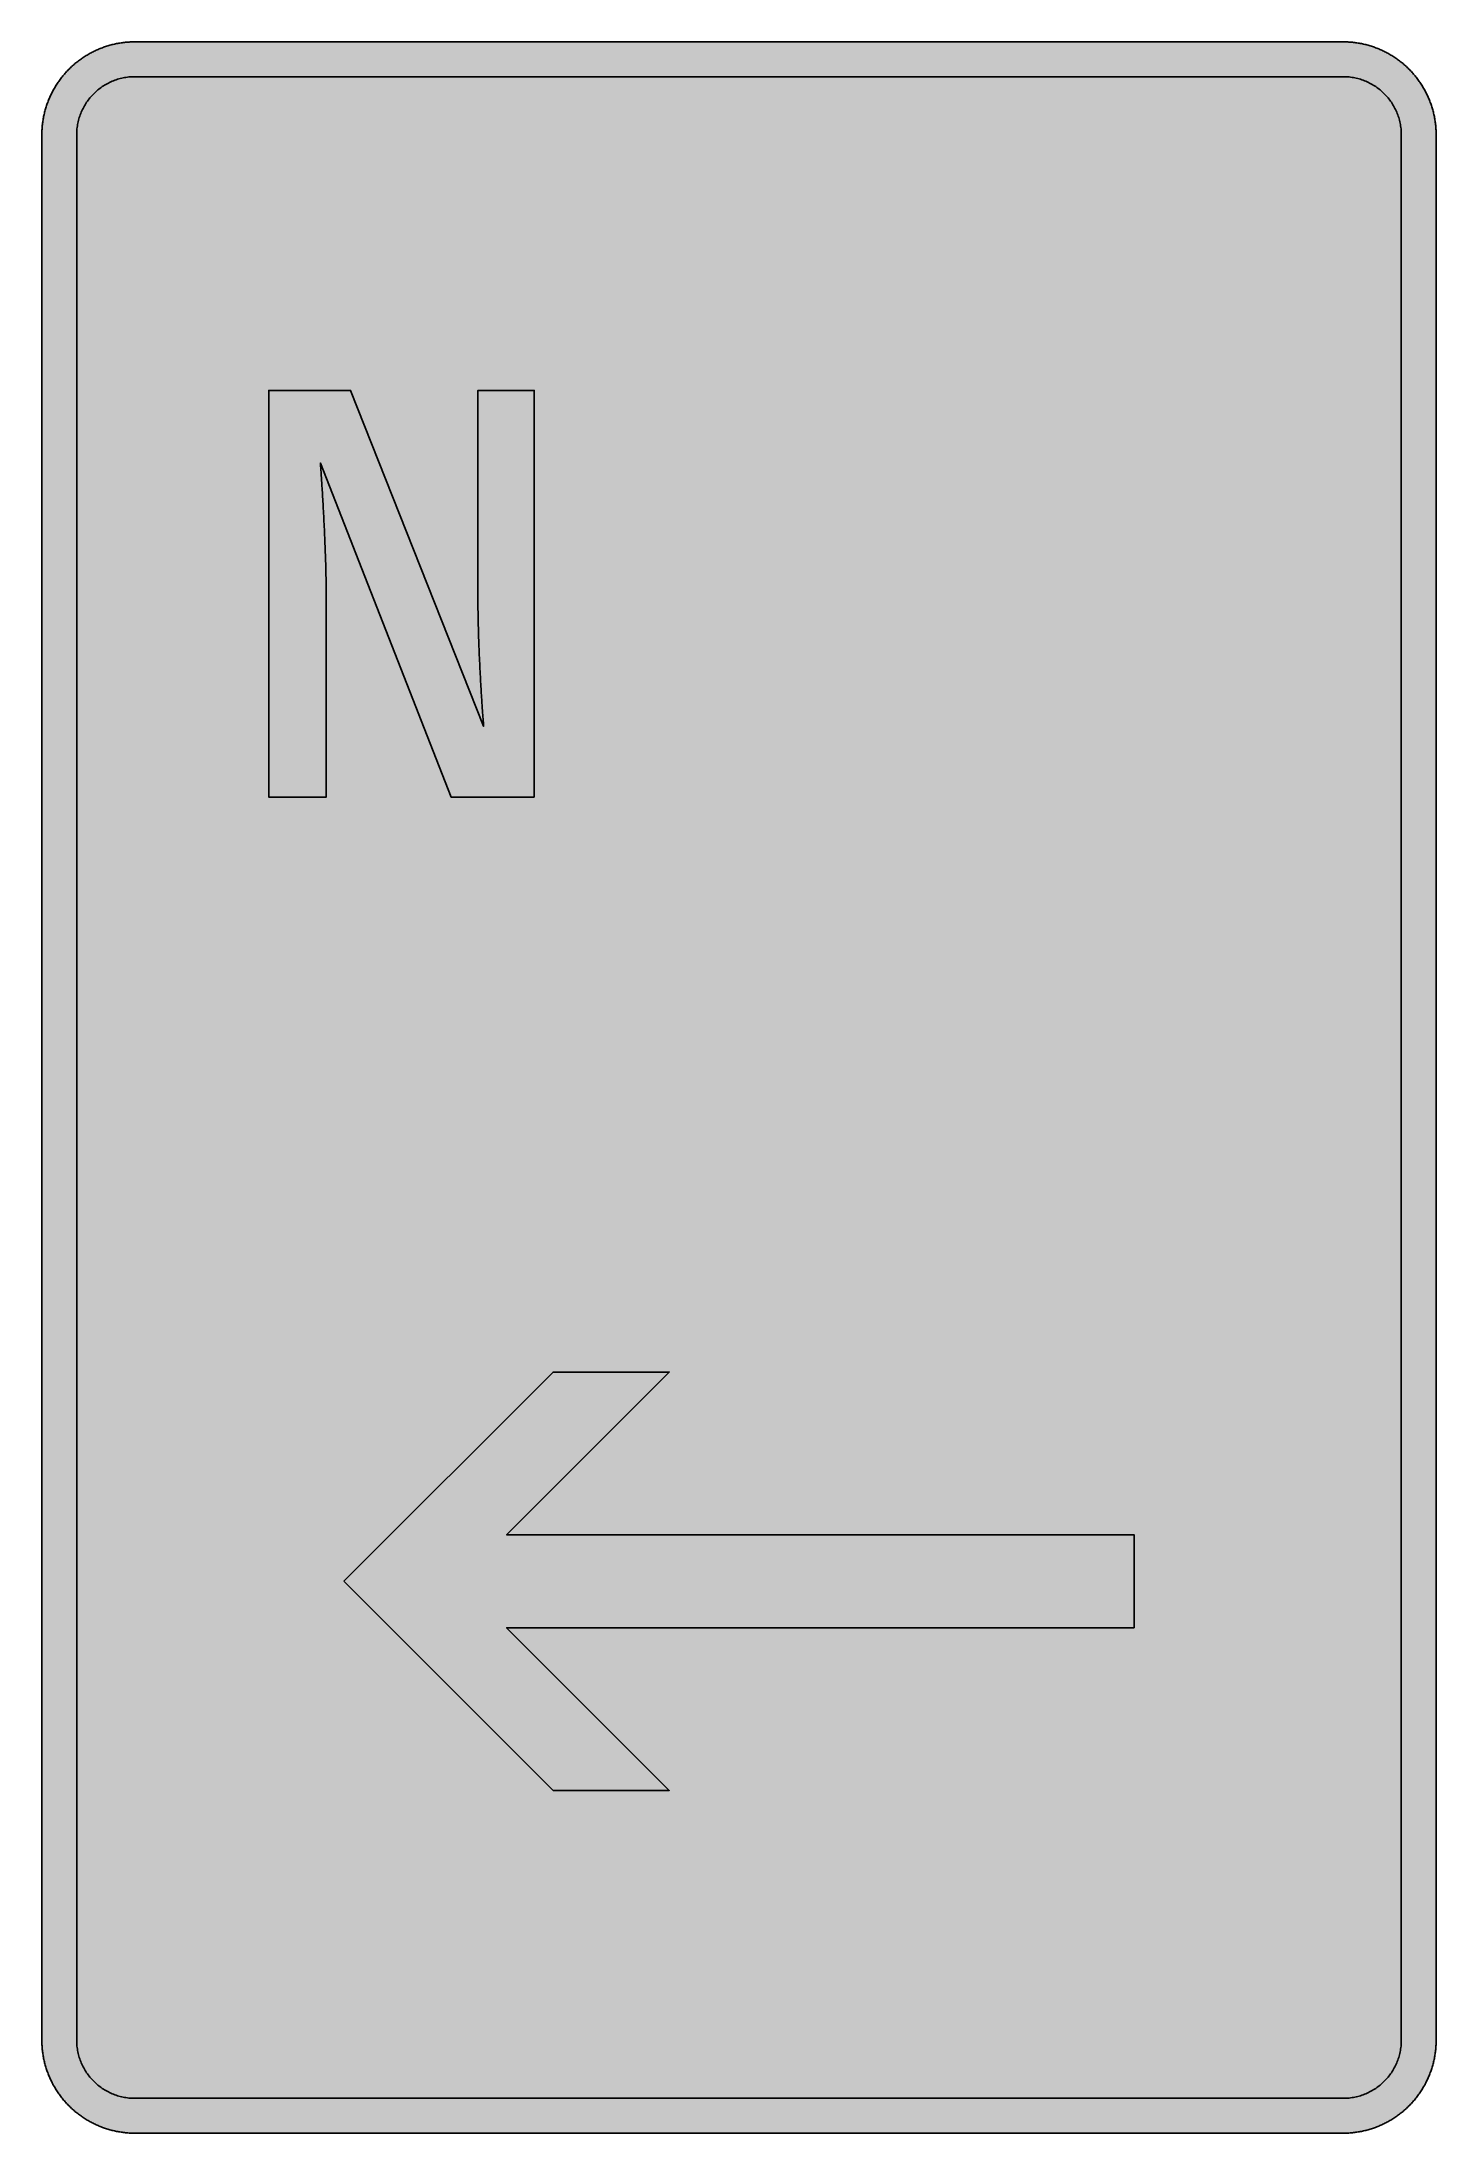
# Model space of a CAD drawing. Header units: millimetres. Extents: x 0 to 212, y 0 to 318.
import ezdxf

# ---------------------------------------------------------------- set-up
doc = ezdxf.new("R2010")
doc.units = ezdxf.units.MM

msp = doc.modelspace()

# ---------------------------------------------------------------- hatches: boundary and pattern name
for color, points in [(254, [(14.1633, 0.0536), (13.9878, 0.0533), (13.8125, 0.0559), (13.6373, 0.061), (13.462, 0.0686), (13.2893, 0.0787), (13.114, 0.0914), (12.9413, 0.1041), (12.7686, 0.1219), (12.5959, 0.1397), (12.4231, 0.16), (12.2504, 0.1829), (12.0777, 0.2057), (11.9075, 0.2337), (11.7373, 0.2616), (11.5672, 0.2921), (11.397, 0.3251), (11.2268, 0.3607), (11.0592, 0.3988), (10.8915, 0.4369), (10.7239, 0.4775), (10.5562, 0.5207), (10.3886, 0.5664), (10.2235, 0.6121), (10.0584, 0.6629), (9.8933, 0.7137), (9.7307, 0.7671), (9.5682, 0.8204), (9.4056, 0.8788), (9.2431, 0.9373), (9.083, 0.9982), (8.923, 1.0617), (8.763, 1.1252), (8.6055, 1.1938), (8.4455, 1.2624), (8.2906, 1.331), (8.1331, 1.4046), (7.9781, 1.4783), (7.8232, 1.5545), (7.6708, 1.6332), (7.5184, 1.7145), (7.366, 1.7958), (7.2161, 1.8796), (7.0663, 1.966), (6.919, 2.0523), (6.7716, 2.1438), (6.6243, 2.2352), (6.4795, 2.3266), (6.3348, 2.4232), (6.19, 2.5197), (6.0477, 2.6187), (5.908, 2.7178), (5.7683, 2.8194), (5.6286, 2.9235), (5.4915, 3.0302), (5.3543, 3.1369), (5.2197, 3.2461), (5.0851, 3.3579), (4.953, 3.4722), (4.8209, 3.5865), (4.6914, 3.7033), (4.5644, 3.8202), (4.4348, 3.9395), (4.3104, 4.0615), (4.1859, 4.1859), (4.0615, 4.3104), (3.9395, 4.4348), (3.8202, 4.5618), (3.7033, 4.6914), (3.5865, 4.8209), (3.4722, 4.953), (3.3579, 5.0851), (3.2487, 5.2197), (3.1369, 5.3543), (3.0302, 5.4915), (2.9235, 5.6286), (2.8194, 5.7683), (2.7178, 5.908), (2.6187, 6.0477), (2.5197, 6.19), (2.4232, 6.3348), (2.3266, 6.477), (2.2352, 6.6243), (2.1438, 6.7691), (2.0523, 6.9164), (1.966, 7.0663), (1.8796, 7.2161), (1.7958, 7.366), (1.7145, 7.5184), (1.6332, 7.6708), (1.5545, 7.8232), (1.4783, 7.9781), (1.4046, 8.1331), (1.331, 8.2906), (1.2598, 8.4455), (1.1913, 8.603), (1.1252, 8.763), (1.0592, 8.923), (0.9982, 9.083), (0.9373, 9.2431), (0.8763, 9.4056), (0.8204, 9.5682), (0.7645, 9.7307), (0.7112, 9.8933), (0.6604, 10.0584), (0.6121, 10.2235), (0.5639, 10.3911), (0.5207, 10.5562), (0.4775, 10.7239), (0.4343, 10.8915), (0.3962, 11.0592), (0.3607, 11.2268), (0.3251, 11.397), (0.2921, 11.5672), (0.2616, 11.7373), (0.2311, 11.9075), (0.2057, 12.0802), (0.1803, 12.2504), (0.1575, 12.4231), (0.1372, 12.5959), (0.1194, 12.7686), (0.1041, 12.9413), (0.0889, 13.1166), (0.0787, 13.2893), (0.0686, 13.4645), (0.061, 13.6373), (0.0559, 13.8125), (0.0508, 13.9878), (0.0508, 14.163), (0.0522, 303.4425), (0.0508, 303.6164), (0.0559, 303.7916), (0.061, 303.9669), (0.0686, 304.1396), (0.0787, 304.3149), (0.0889, 304.4876), (0.1041, 304.6628), (0.1194, 304.8356), (0.1372, 305.0083), (0.1575, 305.181), (0.1803, 305.3537), (0.2057, 305.5239), (0.2311, 305.6966), (0.2616, 305.8668), (0.2921, 306.037), (0.3251, 306.2072), (0.3607, 306.3748), (0.3962, 306.545), (0.4343, 306.7126), (0.4775, 306.8803), (0.5207, 307.0479), (0.5639, 307.213), (0.6121, 307.3781), (0.6604, 307.5432), (0.7112, 307.7083), (0.7645, 307.8734), (0.8204, 308.036), (0.8763, 308.1985), (0.9373, 308.3611), (0.9982, 308.5211), (1.0592, 308.6811), (1.1252, 308.8411), (1.1913, 308.9986), (1.2598, 309.1561), (1.331, 309.3136), (1.4046, 309.4685), (1.4783, 309.626), (1.5545, 309.7784), (1.6332, 309.9333), (1.7145, 310.0857), (1.7958, 310.2356), (1.8796, 310.388), (1.966, 310.5379), (2.0523, 310.6852), (2.1438, 310.8325), (2.2352, 310.9798), (2.3266, 311.1246), (2.4232, 311.2694), (2.5197, 311.4116), (2.6187, 311.5539), (2.7178, 311.6961), (2.8194, 311.8358), (2.9235, 311.9755), (3.0302, 312.1127), (3.1369, 312.2473), (3.2487, 312.3844), (3.3579, 312.5165), (3.4722, 312.6486), (3.5865, 312.7807), (3.7033, 312.9102), (3.8202, 313.0398), (3.9395, 313.1668), (4.0615, 313.2938), (4.1859, 313.4182), (4.3104, 313.5401), (4.4348, 313.6621), (4.5644, 313.784), (4.6914, 313.9008), (4.8209, 314.0177), (4.953, 314.132), (5.0851, 314.2437), (5.2197, 314.3555), (5.3543, 314.4647), (5.4915, 314.5739), (5.6286, 314.6781), (5.7683, 314.7822), (5.908, 314.8838), (6.0477, 314.9854), (6.19, 315.0845), (6.3348, 315.181), (6.4795, 315.275), (6.6243, 315.3689), (6.7716, 315.4604), (6.919, 315.5493), (7.0663, 315.6382), (7.2161, 315.7245), (7.366, 315.8084), (7.5184, 315.8896), (7.6708, 315.9709), (7.8232, 316.0471), (7.9781, 316.1233), (8.1331, 316.1995), (8.2906, 316.2706), (8.4455, 316.3418), (8.6055, 316.4103), (8.763, 316.4789), (8.923, 316.5424), (9.083, 316.6059), (9.2431, 316.6669), (9.4056, 316.7253), (9.5682, 316.7837), (9.7307, 316.8371), (9.8933, 316.8904), (10.0584, 316.9412), (10.2235, 316.992), (10.3886, 317.0377), (10.5562, 317.0834), (10.7239, 317.1266), (10.8915, 317.1673), (11.0592, 317.2079), (11.2268, 317.2435), (11.397, 317.279), (11.5672, 317.312), (11.7373, 317.3425), (11.9075, 317.3705), (12.0777, 317.3984), (12.2504, 317.4213), (12.4231, 317.4441), (12.5959, 317.4644), (12.7686, 317.4822), (12.9413, 317.5), (13.114, 317.5127), (13.2893, 317.5254), (13.462, 317.5356), (13.6373, 317.5432), (13.8125, 317.5483), (13.9878, 317.5508), (14.163, 317.5533), (197.6078, 317.5536), (197.7822, 317.5508), (197.9574, 317.5483), (198.1327, 317.5432), (198.3054, 317.5356), (198.4807, 317.5254), (198.6534, 317.5127), (198.8287, 317.5), (199.0014, 317.4822), (199.1741, 317.4644), (199.3468, 317.4441), (199.5195, 317.4213), (199.6897, 317.3984), (199.8624, 317.3705), (200.0326, 317.3425), (200.2028, 317.312), (200.373, 317.279), (200.5432, 317.2435), (200.7108, 317.2079), (200.8784, 317.1673), (201.0461, 317.1266), (201.2137, 317.0834), (201.3788, 317.0377), (201.5465, 316.992), (201.7116, 316.9412), (201.8767, 316.8904), (202.0392, 316.8371), (202.2018, 316.7837), (202.3643, 316.7253), (202.5269, 316.6669), (202.6869, 316.6059), (202.8469, 316.5424), (203.007, 316.4789), (203.167, 316.4103), (203.3245, 316.3418), (203.4794, 316.2706), (203.6369, 316.1995), (203.7918, 316.1233), (203.9468, 316.0471), (204.0992, 315.9709), (204.2516, 315.8896), (204.404, 315.8084), (204.5538, 315.7245), (204.7037, 315.6382), (204.8535, 315.5493), (205.0009, 315.4604), (205.1456, 315.3689), (205.293, 315.275), (205.4352, 315.181), (205.58, 315.0845), (205.7222, 314.9854), (205.8619, 314.8838), (206.0016, 314.7822), (206.1413, 314.6781), (206.2785, 314.5739), (206.4156, 314.4647), (206.5503, 314.3555), (206.6849, 314.2437), (206.817, 314.132), (206.949, 314.0177), (207.0786, 313.9008), (207.2081, 313.784), (207.3351, 313.6621), (207.4596, 313.5401), (207.584, 313.4182), (207.7085, 313.2938), (207.8304, 313.1668), (207.9498, 313.0398), (208.0666, 312.9102), (208.1835, 312.7807), (208.2978, 312.6486), (208.4121, 312.5165), (208.5238, 312.3844), (208.6331, 312.2473), (208.7397, 312.1127), (208.8464, 311.9755), (208.9506, 311.8358), (209.0522, 311.6961), (209.1512, 311.5539), (209.2503, 311.4116), (209.3468, 311.2694), (209.4433, 311.1246), (209.5348, 310.9798), (209.6262, 310.8325), (209.7176, 310.6852), (209.804, 310.5379), (209.8904, 310.388), (209.9742, 310.2356), (210.0555, 310.0857), (210.1367, 309.9333), (210.2155, 309.7784), (210.2917, 309.626), (210.3653, 309.4685), (210.439, 309.3136), (210.5076, 309.1561), (210.5762, 308.9986), (210.6447, 308.8411), (210.7082, 308.6811), (210.7717, 308.5211), (210.8327, 308.3611), (210.8911, 308.1985), (210.9495, 308.036), (211.0029, 307.8734), (211.0562, 307.7083), (211.107, 307.5432), (211.1578, 307.3781), (211.2035, 307.213), (211.2493, 307.0479), (211.2924, 306.8803), (211.3331, 306.7126), (211.3712, 306.545), (211.4093, 306.3748), (211.4448, 306.2072), (211.4779, 306.037), (211.5083, 305.8668), (211.5363, 305.6966), (211.5642, 305.5239), (211.5871, 305.3537), (211.6099, 305.181), (211.6303, 305.0083), (211.648, 304.8356), (211.6658, 304.6628), (211.6785, 304.4876), (211.6912, 304.3149), (211.7014, 304.1396), (211.709, 303.9669), (211.7141, 303.7916), (211.7166, 303.6164), (211.7166, 303.4411), (211.7189, 14.1647), (211.7166, 13.9878), (211.7141, 13.8125), (211.709, 13.6373), (211.7014, 13.4645), (211.6912, 13.2893), (211.6785, 13.1166), (211.6658, 12.9413), (211.648, 12.7686), (211.6303, 12.5959), (211.6099, 12.4231), (211.5871, 12.2504), (211.5642, 12.0802), (211.5363, 11.9075), (211.5083, 11.7373), (211.4779, 11.5672), (211.4448, 11.397), (211.4093, 11.2268), (211.3712, 11.0592), (211.3331, 10.8915), (211.2924, 10.7239), (211.2493, 10.5562), (211.2035, 10.3911), (211.1578, 10.2235), (211.107, 10.0584), (211.0562, 9.8933), (211.0029, 9.7307), (210.9495, 9.5682), (210.8911, 9.4056), (210.8327, 9.2431), (210.7717, 9.083), (210.7082, 8.923), (210.6447, 8.763), (210.5762, 8.603), (210.5076, 8.4455), (210.439, 8.2906), (210.3653, 8.1331), (210.2917, 7.9781), (210.2155, 7.8232), (210.1367, 7.6708), (210.0555, 7.5184), (209.9742, 7.366), (209.8904, 7.2161), (209.804, 7.0663), (209.7176, 6.9164), (209.6262, 6.7691), (209.5348, 6.6243), (209.4433, 6.477), (209.3468, 6.3348), (209.2503, 6.19), (209.1512, 6.0477), (209.0522, 5.908), (208.9506, 5.7683), (208.8464, 5.6286), (208.7397, 5.4915), (208.6331, 5.3543), (208.5238, 5.2197), (208.4121, 5.0851), (208.2978, 4.953), (208.1835, 4.8209), (208.0666, 4.6914), (207.9498, 4.5618), (207.8304, 4.4348), (207.7085, 4.3104), (207.584, 4.1859), (207.4596, 4.0615), (207.3351, 3.9395), (207.2081, 3.8202), (207.0786, 3.7033), (206.949, 3.5865), (206.817, 3.4722), (206.6849, 3.3579), (206.5503, 3.2461), (206.4156, 3.1369), (206.2785, 3.0302), (206.1413, 2.9235), (206.0016, 2.8194), (205.8619, 2.7178), (205.7222, 2.6187), (205.58, 2.5197), (205.4352, 2.4232), (205.293, 2.3266), (205.1456, 2.2352), (205.0009, 2.1438), (204.8535, 2.0523), (204.7037, 1.966), (204.5538, 1.8796), (204.404, 1.7958), (204.2516, 1.7145), (204.0992, 1.6332), (203.9468, 1.5545), (203.7918, 1.4783), (203.6369, 1.4046), (203.4794, 1.331), (203.3245, 1.2624), (203.167, 1.1938), (203.007, 1.1252), (202.8469, 1.0617), (202.6869, 0.9982), (202.5269, 0.9373), (202.3643, 0.8788), (202.2018, 0.8204), (202.0392, 0.7671), (201.8767, 0.7137), (201.7116, 0.6629), (201.5465, 0.6121), (201.3788, 0.5664), (201.2137, 0.5207), (201.0461, 0.4775), (200.8784, 0.4369), (200.7108, 0.3988), (200.5432, 0.3607), (200.373, 0.3251), (200.2028, 0.2921), (200.0326, 0.2616), (199.8624, 0.2337), (199.6897, 0.2057), (199.5195, 0.1829), (199.3468, 0.16), (199.1741, 0.1397), (199.0014, 0.1219), (198.8287, 0.1041), (198.6534, 0.0914), (198.4807, 0.0787), (198.3054, 0.0686), (198.1327, 0.061), (197.9574, 0.0559), (197.7822, 0.0533), (197.6069, 0.0533)]), (104, [(14.1633, 5.3453), (13.9344, 5.3467), (13.7084, 5.3543), (13.4849, 5.3696), (13.2613, 5.3899), (13.0378, 5.4153), (12.8194, 5.4458), (12.6009, 5.4813), (12.385, 5.522), (12.1717, 5.5702), (11.9583, 5.621), (11.7475, 5.6794), (11.5392, 5.7404), (11.3335, 5.8064), (11.1303, 5.8801), (10.9296, 5.9563), (10.729, 6.0376), (10.5334, 6.1239), (10.3378, 6.2128), (10.1473, 6.3094), (9.9593, 6.4084), (9.7714, 6.5126), (9.5885, 6.6218), (9.4082, 6.7335), (9.2304, 6.8504), (9.0576, 6.9698), (8.8849, 7.0968), (8.7173, 7.2238), (8.5522, 7.3584), (8.3896, 7.4955), (8.2321, 7.6352), (8.0772, 7.78), (7.9273, 7.9273), (7.7775, 8.0772), (7.6352, 8.2321), (7.493, 8.3922), (7.3558, 8.5522), (7.2238, 8.7173), (7.0942, 8.8875), (6.9698, 9.0576), (6.8504, 9.2329), (6.7335, 9.4107), (6.6192, 9.591), (6.5126, 9.7739), (6.4084, 9.9593), (6.3068, 10.1473), (6.2128, 10.3403), (6.1214, 10.5334), (6.035, 10.7315), (5.9538, 10.9296), (5.8776, 11.1303), (5.8064, 11.3335), (5.7404, 11.5418), (5.6769, 11.75), (5.621, 11.9583), (5.5677, 12.1717), (5.522, 12.385), (5.4813, 12.6009), (5.4432, 12.8194), (5.4127, 13.0404), (5.3873, 13.2613), (5.3696, 13.4849), (5.3543, 13.7084), (5.3467, 13.937), (5.3416, 14.163), (5.3439, 303.4425), (5.3467, 303.6697), (5.3543, 303.8958), (5.3696, 304.1193), (5.3873, 304.3428), (5.4127, 304.5638), (5.4432, 304.7848), (5.4813, 305.0032), (5.522, 305.2191), (5.5677, 305.4325), (5.621, 305.6458), (5.6769, 305.8541), (5.7404, 306.0624), (5.8064, 306.2707), (5.8776, 306.4739), (5.9538, 306.6745), (6.035, 306.8726), (6.1214, 307.0708), (6.2128, 307.2638), (6.3068, 307.4568), (6.4084, 307.6448), (6.5126, 307.8302), (6.6192, 308.0131), (6.7335, 308.1934), (6.8504, 308.3712), (6.9698, 308.5465), (7.0942, 308.7167), (7.2238, 308.8869), (7.3558, 309.052), (7.493, 309.212), (7.6352, 309.372), (7.7775, 309.5269), (7.9273, 309.6768), (8.0772, 309.8241), (8.2321, 309.9689), (8.3896, 310.1086), (8.5522, 310.2458), (8.7173, 310.3804), (8.8849, 310.5074), (9.0576, 310.6344), (9.2304, 310.7538), (9.4082, 310.8706), (9.5885, 310.9824), (9.7714, 311.0916), (9.9593, 311.1957), (10.1473, 311.2948), (10.3378, 311.3913), (10.5334, 311.4802), (10.729, 311.5666), (10.9296, 311.6478), (11.1303, 311.7266), (11.3335, 311.7977), (11.5392, 311.8637), (11.7475, 311.9272), (11.9583, 311.9831), (12.1717, 312.0339), (12.385, 312.0822), (12.6009, 312.1228), (12.8194, 312.1584), (13.0378, 312.1889), (13.2613, 312.2143), (13.4849, 312.2346), (13.7084, 312.2498), (13.9344, 312.2574), (14.163, 312.26), (197.6078, 312.262), (197.833, 312.2574), (198.0616, 312.2498), (198.2851, 312.2346), (198.5086, 312.2143), (198.7296, 312.1889), (198.9506, 312.1584), (199.169, 312.1228), (199.3849, 312.0822), (199.5983, 312.0339), (199.8116, 311.9831), (200.0199, 311.9272), (200.2282, 311.8637), (200.4365, 311.7977), (200.6397, 311.7266), (200.8403, 311.6478), (201.0385, 311.5666), (201.2366, 311.4802), (201.4296, 311.3913), (201.6227, 311.2948), (201.8106, 311.1957), (201.996, 311.0916), (202.1789, 310.9824), (202.3593, 310.8706), (202.5371, 310.7538), (202.7123, 310.6344), (202.8825, 310.5074), (203.0527, 310.3804), (203.2178, 310.2458), (203.3778, 310.1086), (203.5378, 309.9689), (203.6928, 309.8241), (203.8426, 309.6768), (203.9899, 309.5269), (204.1347, 309.372), (204.2744, 309.212), (204.4116, 309.052), (204.5462, 308.8869), (204.6732, 308.7167), (204.8002, 308.5465), (204.9196, 308.3712), (205.0364, 308.1934), (205.1482, 308.0131), (205.2574, 307.8302), (205.3615, 307.6448), (205.4606, 307.4568), (205.5571, 307.2638), (205.646, 307.0708), (205.7324, 306.8726), (205.8137, 306.6745), (205.8899, 306.4739), (205.9635, 306.2707), (206.0296, 306.0624), (206.0905, 305.8541), (206.1489, 305.6458), (206.1997, 305.4325), (206.248, 305.2191), (206.2886, 305.0032), (206.3242, 304.7848), (206.3547, 304.5638), (206.3801, 304.3428), (206.4004, 304.1193), (206.4156, 303.8958), (206.4233, 303.6697), (206.4258, 303.4411), (206.4272, 14.1647), (206.4233, 13.937), (206.4156, 13.7084), (206.4004, 13.4849), (206.3801, 13.2613), (206.3547, 13.0404), (206.3242, 12.8194), (206.2886, 12.6009), (206.248, 12.385), (206.1997, 12.1717), (206.1489, 11.9583), (206.0905, 11.75), (206.0296, 11.5418), (205.9635, 11.3335), (205.8899, 11.1303), (205.8137, 10.9296), (205.7324, 10.7315), (205.646, 10.5334), (205.5571, 10.3403), (205.4606, 10.1473), (205.3615, 9.9593), (205.2574, 9.7739), (205.1482, 9.591), (205.0364, 9.4107), (204.9196, 9.2329), (204.8002, 9.0576), (204.6732, 8.8875), (204.5462, 8.7173), (204.4116, 8.5522), (204.2744, 8.3922), (204.1347, 8.2321), (203.9899, 8.0772), (203.8426, 7.9273), (203.6928, 7.78), (203.5378, 7.6352), (203.3778, 7.4955), (203.2178, 7.3584), (203.0527, 7.2238), (202.8825, 7.0968), (202.7123, 6.9698), (202.5371, 6.8504), (202.3593, 6.7335), (202.1789, 6.6218), (201.996, 6.5126), (201.8106, 6.4084), (201.6227, 6.3094), (201.4296, 6.2128), (201.2366, 6.1239), (201.0385, 6.0376), (200.8403, 5.9563), (200.6397, 5.8801), (200.4365, 5.8064), (200.2282, 5.7404), (200.0199, 5.6794), (199.8116, 5.621), (199.5983, 5.5702), (199.3849, 5.522), (199.169, 5.4813), (198.9506, 5.4458), (198.7296, 5.4153), (198.5086, 5.3899), (198.2851, 5.3696), (198.0616, 5.3543), (197.833, 5.3467), (197.6069, 5.3442)]), (254, [(74.797, 202.9008), (74.797, 264.637), (66.2421, 264.637), (66.2421, 234.3863), (66.2407, 233.8883), (66.2432, 233.3955), (66.2457, 232.9002), (66.2508, 232.4075), (66.2559, 231.9172), (66.2635, 231.427), (66.2711, 230.9419), (66.2788, 230.4567), (66.2889, 229.9741), (66.2991, 229.4941), (66.3092, 229.0166), (66.3219, 228.5416), (66.3346, 228.0717), (66.3499, 227.6043), (66.3626, 227.142), (66.3778, 226.6823), (66.3956, 226.2276), (66.4108, 225.7755), (66.4286, 225.3285), (66.4464, 224.8891), (66.4642, 224.4522), (66.482, 224.0204), (66.4997, 223.5962), (66.5201, 223.1771), (66.5404, 222.7631), (66.5582, 222.3541), (66.5785, 221.9554), (66.5988, 221.5591), (66.6191, 221.173), (66.6394, 220.792), (66.6623, 220.4187), (66.6826, 220.0529), (66.7029, 219.6948), (66.7233, 219.3468), (66.7436, 219.0039), (66.7639, 218.6711), (66.7842, 218.346), (66.8045, 218.0311), (66.8249, 217.7237), (66.8426, 217.4265), (66.863, 217.1395), (66.8807, 216.8601), (66.9011, 216.5934), (66.9188, 216.3343), (66.9366, 216.088), (66.9519, 215.8492), (66.9696, 215.6231), (66.9849, 215.4098), (67.0001, 215.2066), (67.0154, 215.0135), (67.0281, 214.8332), (67.0408, 214.6656), (67.0535, 214.5081), (67.0662, 214.3658), (67.0763, 214.2338), (67.0839, 214.1169), (67.0941, 214.0102), (67.1017, 213.9188), (67.1068, 213.8401), (67.1119, 213.7766), (67.117, 213.7258), (67.1195, 213.6877), (67.122, 213.6673), (67.122, 213.6597), (46.9276, 264.637), (34.4921, 264.637), (34.4921, 202.9008), (43.2234, 202.9008), (43.2234, 233.1515), (43.2206, 233.5657), (43.2206, 233.9848), (43.2156, 234.4064), (43.213, 234.8332), (43.2079, 235.2624), (43.2003, 235.6942), (43.1927, 236.126), (43.1851, 236.5604), (43.1749, 236.9972), (43.1648, 237.4367), (43.1521, 237.8735), (43.1419, 238.313), (43.1267, 238.7524), (43.114, 239.1918), (43.0987, 239.6312), (43.0835, 240.0681), (43.0682, 240.505), (43.053, 240.9393), (43.0352, 241.3737), (43.0174, 241.8029), (42.9997, 242.2322), (42.9819, 242.6589), (42.9616, 243.0805), (42.9438, 243.4996), (42.9235, 243.9162), (42.9031, 244.3277), (42.8828, 244.7341), (42.8625, 245.1354), (42.8422, 245.5316), (42.8219, 245.9228), (42.8015, 246.3089), (42.7812, 246.6873), (42.7609, 247.0607), (42.7406, 247.4265), (42.7203, 247.7872), (42.6999, 248.1377), (42.6796, 248.4806), (42.6593, 248.8184), (42.639, 249.1435), (42.6187, 249.4636), (42.6009, 249.7709), (42.5806, 250.0732), (42.5628, 250.3627), (42.545, 250.6421), (42.5272, 250.9114), (42.5094, 251.1704), (42.4942, 251.4194), (42.479, 251.6556), (42.4637, 251.8791), (42.4485, 252.0925), (42.4358, 252.2906), (42.4205, 252.4785), (42.4104, 252.6538), (42.3977, 252.8138), (42.3875, 252.9611), (42.3774, 253.0932), (42.3697, 253.2126), (42.3621, 253.3167), (42.3545, 253.4056), (42.3494, 253.4793), (42.3469, 253.5352), (42.3418, 253.5784), (42.3418, 253.6038), (42.3393, 253.6114), (62.1852, 202.9008)]), (254, [(45.9133, 83.8383), (77.6633, 115.5883), (95.3022, 115.5883), (70.6078, 90.8939), (165.8578, 90.8939), (165.8578, 76.7828), (70.6078, 76.7828), (95.3022, 52.0883), (77.6633, 52.0883)])]:
    msp.add_hatch(color=color).paths.add_polyline_path(points)
h = msp.add_hatch(color=254)
edge = h.paths.add_edge_path()
edge.add_line((96.6692, 202.9008), (108.5755, 202.9008))
edge.add_line((108.5755, 202.9008), (108.9787, 203.2483))
edge.add_line((108.9787, 203.2483), (109.3902, 203.6039))
edge.add_line((109.3902, 203.6039), (109.8067, 203.9696))
edge.add_line((109.8067, 203.9696), (110.2309, 204.343))
edge.add_line((110.2309, 204.343), (110.6602, 204.7265))
edge.add_line((110.6602, 204.7265), (111.092, 205.1177))
edge.add_line((111.092, 205.1177), (111.5314, 205.519))
edge.add_line((111.5314, 205.519), (111.9734, 205.928))
edge.add_line((111.9734, 205.928), (112.4204, 206.3445))
edge.add_line((112.4204, 206.3445), (112.87, 206.7712))
edge.add_line((112.87, 206.7712), (113.3221, 207.2081))
edge.add_line((113.3221, 207.2081), (113.7768, 207.6501))
edge.add_line((113.7768, 207.6501), (114.234, 208.1022))
edge.add_line((114.234, 208.1022), (114.6937, 208.5645))
edge.add_line((114.6937, 208.5645), (115.1534, 209.0344))
edge.add_line((115.1534, 209.0344), (115.6157, 209.5119))
edge.add_line((115.6157, 209.5119), (116.0755, 209.997))
edge.add_line((116.0755, 209.997), (116.5377, 210.4923))
edge.add_line((116.5377, 210.4923), (116.9975, 210.9953))
edge.add_line((116.9975, 210.9953), (117.4572, 211.5083))
edge.add_line((117.4572, 211.5083), (117.917, 212.0265))
edge.add_line((117.917, 212.0265), (118.3742, 212.5548))
edge.add_line((118.3742, 212.5548), (118.8288, 213.0933))
edge.add_line((118.8288, 213.0933), (119.2809, 213.6369))
edge.add_line((119.2809, 213.6369), (119.7305, 214.1906))
edge.add_line((119.7305, 214.1906), (120.1776, 214.7519))
edge.add_line((120.1776, 214.7519), (120.6195, 215.3209))
edge.add_line((120.6195, 215.3209), (121.0589, 215.8975))
edge.add_line((121.0589, 215.8975), (121.4933, 216.4842))
edge.add_line((121.4933, 216.4842), (121.9225, 217.0786))
edge.add_line((121.9225, 217.0786), (122.3442, 217.6805))
edge.add_line((122.3442, 217.6805), (122.7633, 218.2901))
edge.add_line((122.7633, 218.2901), (123.1748, 218.9074))
edge.add_line((123.1748, 218.9074), (123.5786, 219.5322))
edge.add_line((123.5786, 219.5322), (123.9749, 220.1672))
edge.add_line((123.9749, 220.1672), (124.366, 220.8098))
edge.add_line((124.366, 220.8098), (124.747, 221.4575))
edge.add_line((124.747, 221.4575), (125.1204, 222.1154))
edge.add_line((125.1204, 222.1154), (125.4862, 222.7809))
edge.add_line((125.4862, 222.7809), (125.8418, 223.454))
edge.add_line((125.8418, 223.454), (126.1872, 224.1347))
edge.add_line((126.1872, 224.1347), (126.525, 224.8256))
edge.add_line((126.525, 224.8256), (126.8501, 225.5215))
edge.add_line((126.8501, 225.5215), (127.1651, 226.2251))
edge.add_line((127.1651, 226.2251), (127.4674, 226.9363))
edge.add_line((127.4674, 226.9363), (127.7595, 227.6551))
edge.add_line((127.7595, 227.6551), (128.0389, 228.3841))
edge.add_line((128.0389, 228.3841), (128.3056, 229.1182))
edge.add_line((128.3056, 229.1182), (128.5596, 229.8598))
edge.add_line((128.5596, 229.8598), (128.8009, 230.6091))
edge.add_line((128.8009, 230.6091), (129.0295, 231.3686))
edge.add_line((129.0295, 231.3686), (129.2403, 232.1331))
edge.add_line((129.2403, 232.1331), (129.4384, 232.9053))
edge.add_line((129.4384, 232.9053), (129.6213, 233.6851))
edge.add_line((129.6213, 233.6851), (129.7889, 234.4699))
edge.add_line((129.7889, 234.4699), (129.9413, 235.265))
edge.add_line((129.9413, 235.265), (130.0785, 236.0676))
edge.add_line((130.0785, 236.0676), (130.1953, 236.8753))
edge.add_line((130.1953, 236.8753), (130.2969, 237.6932))
edge.add_line((130.2969, 237.6932), (130.3807, 238.5162))
edge.add_line((130.3807, 238.5162), (130.4493, 239.3467))
edge.add_line((130.4493, 239.3467), (130.495, 240.1849))
edge.add_line((130.495, 240.1849), (130.5255, 241.0282))
edge.add_line((130.5255, 241.0282), (130.5357, 241.8817))
edge.add_line((130.5357, 241.8817), (130.5306, 242.6386))
edge.add_line((130.5306, 242.6386), (130.5154, 243.3853))
edge.add_line((130.5154, 243.3853), (130.49, 244.1169))
edge.add_line((130.49, 244.1169), (130.4569, 244.8357))
edge.add_line((130.4569, 244.8357), (130.4112, 245.5418))
edge.add_line((130.4112, 245.5418), (130.3579, 246.2352))
edge.add_line((130.3579, 246.2352), (130.2944, 246.9134))
edge.add_line((130.2944, 246.9134), (130.2207, 247.5814))
edge.add_line((130.2207, 247.5814), (130.1394, 248.2367))
edge.add_line((130.1394, 248.2367), (130.0455, 248.8768))
edge.add_line((130.0455, 248.8768), (129.9439, 249.5067))
edge.add_line((129.9439, 249.5067), (129.8321, 250.1214))
edge.add_line((129.8321, 250.1214), (129.7102, 250.7234))
edge.add_line((129.7102, 250.7234), (129.5806, 251.3152))
edge.add_line((129.5806, 251.3152), (129.4384, 251.8918))
edge.add_line((129.4384, 251.8918), (129.2885, 252.4582))
edge.add_line((129.2885, 252.4582), (129.1285, 253.0094))
edge.add_line((129.1285, 253.0094), (128.9609, 253.5504))
edge.add_line((128.9609, 253.5504), (128.7805, 254.0787))
edge.add_line((128.7805, 254.0787), (128.5926, 254.5944))
edge.add_line((128.5926, 254.5944), (128.3945, 255.0973))
edge.add_line((128.3945, 255.0973), (128.1862, 255.5875))
edge.add_line((128.1862, 255.5875), (127.9703, 256.065))
edge.add_line((127.9703, 256.065), (127.7442, 256.5298))
edge.add_line((127.7442, 256.5298), (127.508, 256.9845))
edge.add_line((127.508, 256.9845), (127.2642, 257.4239))
edge.add_line((127.2642, 257.4239), (127.0076, 257.8532))
edge.add_line((127.0076, 257.8532), (126.746, 258.2697))
edge.add_line((126.746, 258.2697), (126.4717, 258.6761))
edge.add_line((126.4717, 258.6761), (126.1897, 259.0698))
edge.add_line((126.1897, 259.0698), (125.8976, 259.4483))
edge.add_line((125.8976, 259.4483), (125.5954, 259.8191))
edge.add_line((125.5954, 259.8191), (125.2855, 260.1747))
edge.add_line((125.2855, 260.1747), (124.9655, 260.5202))
edge.add_line((124.9655, 260.5202), (124.6353, 260.8529))
edge.add_line((124.6353, 260.8529), (124.2974, 261.173))
edge.add_line((124.2974, 261.173), (123.9495, 261.4828))
edge.add_line((123.9495, 261.4828), (123.5939, 261.78))
edge.add_line((123.5939, 261.78), (123.2281, 262.067))
edge.add_line((123.2281, 262.067), (122.8522, 262.3414))
edge.add_line((122.8522, 262.3414), (122.4686, 262.603))
edge.add_line((122.4686, 262.603), (122.0749, 262.8544))
edge.add_line((122.0749, 262.8544), (121.6711, 263.0932))
edge.add_line((121.6711, 263.0932), (121.2596, 263.3218))
edge.add_line((121.2596, 263.3218), (120.838, 263.5377))
edge.add_line((120.838, 263.5377), (120.4087, 263.7434))
edge.add_line((120.4087, 263.7434), (119.9693, 263.9365))
edge.add_line((119.9693, 263.9365), (119.5222, 264.1194))
edge.add_line((119.5222, 264.1194), (119.065, 264.2895))
edge.add_line((119.065, 264.2895), (118.5977, 264.4496))
edge.add_line((118.5977, 264.4496), (118.1227, 264.5969))
edge.add_line((118.1227, 264.5969), (117.6376, 264.734))
edge.add_line((117.6376, 264.734), (117.1448, 264.861))
edge.add_line((117.1448, 264.861), (116.6419, 264.9753))
edge.add_line((116.6419, 264.9753), (116.1313, 265.0795))
edge.add_line((116.1313, 265.0795), (115.6106, 265.1709))
edge.add_line((115.6106, 265.1709), (115.0823, 265.2522))
edge.add_line((115.0823, 265.2522), (114.5438, 265.3233))
edge.add_line((114.5438, 265.3233), (113.9977, 265.3817))
edge.add_line((113.9977, 265.3817), (113.4415, 265.4325))
edge.add_line((113.4415, 265.4325), (112.8776, 265.4681))
edge.add_line((112.8776, 265.4681), (112.3061, 265.496))
edge.add_line((112.3061, 265.496), (111.7219, 265.5113))
edge.add_line((111.7219, 265.5113), (111.1326, 265.5164))
edge.add_line((111.1326, 265.5164), (110.6627, 265.5138))
edge.add_line((110.6627, 265.5138), (110.1928, 265.5011))
edge.add_line((110.1928, 265.5011), (109.728, 265.4808))
edge.add_line((109.728, 265.4808), (109.2657, 265.4503))
edge.add_line((109.2657, 265.4503), (108.8034, 265.4122))
edge.add_line((108.8034, 265.4122), (108.3462, 265.3665))
edge.add_line((108.3462, 265.3665), (107.8941, 265.3106))
edge.add_line((107.8941, 265.3106), (107.442, 265.2446))
edge.add_line((107.442, 265.2446), (106.995, 265.1735))
edge.add_line((106.995, 265.1735), (106.5505, 265.0896))
edge.add_line((106.5505, 265.0896), (106.1085, 264.9982))
edge.add_line((106.1085, 264.9982), (105.6716, 264.8966))
edge.add_line((105.6716, 264.8966), (105.2398, 264.7874))
edge.add_line((105.2398, 264.7874), (104.8131, 264.668))
edge.add_line((104.8131, 264.668), (104.3889, 264.5385))
edge.add_line((104.3889, 264.5385), (103.9698, 264.4013))
edge.add_line((103.9698, 264.4013), (103.5533, 264.2514))
edge.add_line((103.5533, 264.2514), (103.1443, 264.094))
edge.add_line((103.1443, 264.094), (102.7405, 263.9263))
edge.add_line((102.7405, 263.9263), (102.3391, 263.7485))
edge.add_line((102.3391, 263.7485), (101.9454, 263.5606))
edge.add_line((101.9454, 263.5606), (101.5568, 263.3624))
edge.add_line((101.5568, 263.3624), (101.1758, 263.1542))
edge.add_line((101.1758, 263.1542), (100.7974, 262.9357))
edge.add_line((100.7974, 262.9357), (100.4265, 262.7071))
edge.add_line((100.4265, 262.7071), (100.0608, 262.4684))
edge.add_line((100.0608, 262.4684), (99.7026, 262.2194))
edge.add_line((99.7026, 262.2194), (99.3521, 261.9578))
edge.add_line((99.3521, 261.9578), (99.0067, 261.6886))
edge.add_line((99.0067, 261.6886), (98.6688, 261.4066))
edge.add_line((98.6688, 261.4066), (98.3361, 261.1145))
edge.add_line((98.3361, 261.1145), (98.0135, 260.8097))
edge.add_line((98.0135, 260.8097), (97.696, 260.4948))
edge.add_line((97.696, 260.4948), (97.3861, 260.1697))
edge.add_line((97.3861, 260.1697), (97.0864, 259.8318))
edge.add_line((97.0864, 259.8318), (96.7918, 259.4839))
edge.add_line((96.7918, 259.4839), (96.5073, 259.1257))
edge.add_line((96.5073, 259.1257), (96.2279, 258.7549))
edge.add_line((96.2279, 258.7549), (95.9612, 258.3713))
edge.add_line((95.9612, 258.3713), (95.6996, 257.9776))
edge.add_line((95.6996, 257.9776), (95.4481, 257.5712))
edge.add_line((95.4481, 257.5712), (95.2043, 257.1521))
edge.add_line((95.2043, 257.1521), (94.9706, 256.7229))
edge.add_line((94.9706, 256.7229), (94.7471, 256.2809))
edge.add_line((94.7471, 256.2809), (94.5312, 255.8288))
edge.add_line((94.5312, 255.8288), (94.3254, 255.3614))
edge.add_line((94.3254, 255.3614), (94.1273, 254.8839))
edge.add_line((94.1273, 254.8839), (93.9419, 254.3937))
edge.add_line((93.9419, 254.3937), (93.7666, 253.8908))
edge.add_line((93.7666, 253.8908), (93.599, 253.3752))
edge.add_line((93.599, 253.3752), (93.4441, 252.8468))
edge.add_line((93.4441, 252.8468), (93.2993, 252.3058))
edge.add_line((93.2993, 252.3058), (93.1647, 251.7521))
edge.add_line((93.1647, 251.7521), (93.0402, 251.1857))
edge.add_line((93.0402, 251.1857), (92.9284, 250.604))
edge.add_line((92.9284, 250.604), (92.8268, 250.0122))
edge.add_line((92.8268, 250.0122), (92.7354, 249.4077))
edge.add_line((92.7354, 249.4077), (92.6567, 248.7879))
edge.add_line((92.6567, 248.7879), (92.5906, 248.1555))
edge.add_line((92.5906, 248.1555), (92.5347, 247.5103))
edge.add_line((92.5347, 247.5103), (92.4916, 246.8499))
edge.add_line((92.4916, 246.8499), (92.4585, 246.1793))
edge.add_line((92.4585, 246.1793), (92.4408, 245.491))
edge.add_line((92.4408, 245.491), (92.4357, 244.7925))
edge.add_line((92.4357, 244.7925), (92.4408, 244.1931))
edge.add_line((92.4408, 244.1931), (92.4585, 243.6038))
edge.add_line((92.4585, 243.6038), (92.489, 243.0247))
edge.add_line((92.489, 243.0247), (92.5297, 242.4532))
edge.add_line((92.5297, 242.4532), (92.5805, 241.8944))
edge.add_line((92.5805, 241.8944), (92.644, 241.3432))
edge.add_line((92.644, 241.3432), (92.7176, 240.7996))
edge.add_line((92.7176, 240.7996), (92.804, 240.2688))
edge.add_line((92.804, 240.2688), (92.9005, 239.7455))
edge.add_line((92.9005, 239.7455), (93.0046, 239.2324))
edge.add_line((93.0046, 239.2324), (93.1215, 238.7295))
edge.add_line((93.1215, 238.7295), (93.2485, 238.2368))
edge.add_line((93.2485, 238.2368), (93.3856, 237.7516))
edge.add_line((93.3856, 237.7516), (93.5304, 237.2766))
edge.add_line((93.5304, 237.2766), (93.6854, 236.8118))
edge.add_line((93.6854, 236.8118), (93.8505, 236.3546))
edge.add_line((93.8505, 236.3546), (94.0257, 235.9101))
edge.add_line((94.0257, 235.9101), (94.2086, 235.4732))
edge.add_line((94.2086, 235.4732), (94.3991, 235.044))
edge.add_line((94.3991, 235.044), (94.5998, 234.6274))
edge.add_line((94.5998, 234.6274), (94.8106, 234.2185))
edge.add_line((94.8106, 234.2185), (95.0265, 233.8197))
edge.add_line((95.0265, 233.8197), (95.2525, 233.4311))
edge.add_line((95.2525, 233.4311), (95.4862, 233.0501))
edge.add_line((95.4862, 233.0501), (95.7275, 232.6792))
edge.add_line((95.7275, 232.6792), (95.9764, 232.3186))
edge.add_line((95.9764, 232.3186), (96.2304, 231.9655))
edge.add_line((96.2304, 231.9655), (96.4946, 231.6251))
edge.add_line((96.4946, 231.6251), (96.7638, 231.2924))
edge.add_line((96.7638, 231.2924), (97.0407, 230.9673))
edge.add_line((97.0407, 230.9673), (97.3252, 230.6549))
edge.add_line((97.3252, 230.6549), (97.6173, 230.3501))
edge.add_line((97.6173, 230.3501), (97.9119, 230.0554))
edge.add_line((97.9119, 230.0554), (98.2167, 229.7684))
edge.add_line((98.2167, 229.7684), (98.5241, 229.4941))
edge.add_line((98.5241, 229.4941), (98.839, 229.2274))
edge.add_line((98.839, 229.2274), (99.1591, 228.9683))
edge.add_line((99.1591, 228.9683), (99.4842, 228.7219))
edge.add_line((99.4842, 228.7219), (99.8144, 228.4832))
edge.add_line((99.8144, 228.4832), (100.1522, 228.2546))
edge.add_line((100.1522, 228.2546), (100.4926, 228.0336))
edge.add_line((100.4926, 228.0336), (100.838, 227.8228))
edge.add_line((100.838, 227.8228), (101.1885, 227.6221))
edge.add_line((101.1885, 227.6221), (101.5441, 227.4316))
edge.add_line((101.5441, 227.4316), (101.9023, 227.2487))
edge.add_line((101.9023, 227.2487), (102.2655, 227.076))
edge.add_line((102.2655, 227.076), (102.6312, 226.9134))
edge.add_line((102.6312, 226.9134), (103.0021, 226.7585))
edge.add_line((103.0021, 226.7585), (103.3755, 226.6137))
edge.add_line((103.3755, 226.6137), (103.7514, 226.4791))
edge.add_line((103.7514, 226.4791), (104.1324, 226.3521))
edge.add_line((104.1324, 226.3521), (104.5159, 226.2353))
edge.add_line((104.5159, 226.2353), (104.902, 226.1286))
edge.add_line((104.902, 226.1286), (105.2906, 226.0321))
edge.add_line((105.2906, 226.0321), (105.6818, 225.9432))
edge.add_line((105.6818, 225.9432), (106.0755, 225.8644))
edge.add_line((106.0755, 225.8644), (106.4692, 225.7933))
edge.add_line((106.4692, 225.7933), (106.868, 225.7323))
edge.add_line((106.868, 225.7323), (107.2667, 225.6815))
edge.add_line((107.2667, 225.6815), (107.6655, 225.6409))
edge.add_line((107.6655, 225.6409), (108.0668, 225.6079))
edge.add_line((108.0668, 225.6079), (108.4707, 225.585))
edge.add_line((108.4707, 225.585), (108.8746, 225.5698))
edge.add_line((108.8746, 225.5698), (109.281, 225.5647))
edge.add_line((109.281, 225.5647), (109.4613, 225.5672))
edge.add_line((109.4613, 225.5672), (109.6416, 225.5698))
edge.add_line((109.6416, 225.5698), (109.8194, 225.5749))
edge.add_line((109.8194, 225.5749), (109.9972, 225.5799))
edge.add_line((109.9972, 225.5799), (110.1725, 225.5901))
edge.add_line((110.1725, 225.5901), (110.3478, 225.6003))
edge.add_line((110.3478, 225.6003), (110.523, 225.613))
edge.add_line((110.523, 225.613), (110.6932, 225.6257))
edge.add_line((110.6932, 225.6257), (110.8659, 225.6409))
edge.add_line((110.8659, 225.6409), (111.0361, 225.6587))
edge.add_line((111.0361, 225.6587), (111.2037, 225.679))
edge.add_line((111.2037, 225.679), (111.3714, 225.6993))
edge.add_line((111.3714, 225.6993), (111.539, 225.7222))
edge.add_line((111.539, 225.7222), (111.7041, 225.7476))
edge.add_line((111.7041, 225.7476), (111.8667, 225.7755))
edge.add_line((111.8667, 225.7755), (112.0292, 225.8035))
edge.add_line((112.0292, 225.8035), (112.1918, 225.8314))
edge.add_line((112.1918, 225.8314), (112.3518, 225.8644))
edge.add_line((112.3518, 225.8644), (112.5118, 225.8974))
edge.add_line((112.5118, 225.8974), (112.6693, 225.9305))
edge.add_line((112.6693, 225.9305), (112.8268, 225.9686))
edge.add_line((112.8268, 225.9686), (112.9843, 226.0067))
edge.add_line((112.9843, 226.0067), (113.1392, 226.0448))
edge.add_line((113.1392, 226.0448), (113.2916, 226.0854))
edge.add_line((113.2916, 226.0854), (113.444, 226.1286))
edge.add_line((113.444, 226.1286), (113.5964, 226.1743))
edge.add_line((113.5964, 226.1743), (113.7463, 226.22))
edge.add_line((113.7463, 226.22), (113.8961, 226.2657))
edge.add_line((113.8961, 226.2657), (114.0435, 226.314))
edge.add_line((114.0435, 226.314), (114.1908, 226.3648))
edge.add_line((114.1908, 226.3648), (114.3381, 226.4156))
edge.add_line((114.3381, 226.4156), (114.4829, 226.4689))
edge.add_line((114.4829, 226.4689), (114.6277, 226.5248))
edge.add_line((114.6277, 226.5248), (114.7699, 226.5807))
edge.add_line((114.7699, 226.5807), (114.9121, 226.6366))
edge.add_line((114.9121, 226.6366), (115.0544, 226.695))
edge.add_line((115.0544, 226.695), (115.1941, 226.756))
edge.add_line((115.1941, 226.756), (115.3338, 226.8169))
edge.add_line((115.3338, 226.8169), (115.4709, 226.8804))
edge.add_line((115.4709, 226.8804), (115.6081, 226.9439))
edge.add_line((115.6081, 226.9439), (115.7453, 227.01))
edge.add_line((115.7453, 227.01), (115.8799, 227.076))
edge.add_line((115.8799, 227.076), (116.0145, 227.142))
edge.add_line((116.0145, 227.142), (116.1466, 227.2132))
edge.add_line((116.1466, 227.2132), (116.2787, 227.2817))
edge.add_line((116.2787, 227.2817), (116.4107, 227.3529))
edge.add_line((116.4107, 227.3529), (116.5428, 227.4265))
edge.add_line((116.5428, 227.4265), (116.6724, 227.5002))
edge.add_line((116.6724, 227.5002), (116.7994, 227.5764))
edge.add_line((116.7994, 227.5764), (116.9289, 227.6526))
edge.add_line((116.9289, 227.6526), (117.0559, 227.7288))
edge.add_line((117.0559, 227.7288), (117.1804, 227.8075))
edge.add_line((117.1804, 227.8075), (117.3074, 227.8863))
edge.add_line((117.3074, 227.8863), (117.4318, 227.9675))
edge.add_line((117.4318, 227.9675), (117.5537, 228.0488))
edge.add_line((117.5537, 228.0488), (117.6757, 228.1326))
edge.add_line((117.6757, 228.1326), (117.7976, 228.2139))
edge.add_line((117.7976, 228.2139), (117.9195, 228.3003))
edge.add_line((117.9195, 228.3003), (118.0389, 228.3866))
edge.add_line((118.0389, 228.3866), (118.1583, 228.473))
edge.add_line((118.1583, 228.473), (118.2776, 228.5594))
edge.add_line((118.2776, 228.5594), (118.3945, 228.6483))
edge.add_line((118.3945, 228.6483), (118.5113, 228.7372))
edge.add_line((118.5113, 228.7372), (118.6282, 228.8286))
edge.add_line((118.6282, 228.8286), (118.3894, 228.3003))
edge.add_line((118.3894, 228.3003), (118.1405, 227.777))
edge.add_line((118.1405, 227.777), (117.8865, 227.2589))
edge.add_line((117.8865, 227.2589), (117.6223, 226.7433))
edge.add_line((117.6223, 226.7433), (117.3505, 226.2302))
edge.add_line((117.3505, 226.2302), (117.0737, 225.7247))
edge.add_line((117.0737, 225.7247), (116.7892, 225.2193))
edge.add_line((116.7892, 225.2193), (116.4971, 224.7189))
edge.add_line((116.4971, 224.7189), (116.1999, 224.2236))
edge.add_line((116.1999, 224.2236), (115.8977, 223.7308))
edge.add_line((115.8977, 223.7308), (115.5878, 223.2431))
edge.add_line((115.5878, 223.2431), (115.2728, 222.758))
edge.add_line((115.2728, 222.758), (114.9502, 222.2779))
edge.add_line((114.9502, 222.2779), (114.6251, 221.8004))
edge.add_line((114.6251, 221.8004), (114.2924, 221.328))
edge.add_line((114.2924, 221.328), (113.9571, 220.8581))
edge.add_line((113.9571, 220.8581), (113.6167, 220.3933))
edge.add_line((113.6167, 220.3933), (113.2713, 219.931))
edge.add_line((113.2713, 219.931), (112.9208, 219.4738))
edge.add_line((112.9208, 219.4738), (112.5677, 219.0217))
edge.add_line((112.5677, 219.0217), (112.2121, 218.5721))
edge.add_line((112.2121, 218.5721), (111.8514, 218.125))
edge.add_line((111.8514, 218.125), (111.4882, 217.6831))
edge.add_line((111.4882, 217.6831), (111.1225, 217.2462))
edge.add_line((111.1225, 217.2462), (110.7516, 216.8119))
edge.add_line((110.7516, 216.8119), (110.3808, 216.3801))
edge.add_line((110.3808, 216.3801), (110.0074, 215.9533))
edge.add_line((110.0074, 215.9533), (109.6315, 215.5317))
edge.add_line((109.6315, 215.5317), (109.253, 215.1126))
edge.add_line((109.253, 215.1126), (108.8746, 214.6986))
edge.add_line((108.8746, 214.6986), (108.4936, 214.2871))
edge.add_line((108.4936, 214.2871), (108.11, 213.8807))
edge.add_line((108.11, 213.8807), (107.729, 213.4768))
edge.add_line((107.729, 213.4768), (107.3455, 213.0781))
edge.add_line((107.3455, 213.0781), (106.9619, 212.6818))
edge.add_line((106.9619, 212.6818), (106.5759, 212.2907))
edge.add_line((106.5759, 212.2907), (106.1923, 211.902))
edge.add_line((106.1923, 211.902), (105.8088, 211.5185))
edge.add_line((105.8088, 211.5185), (105.4252, 211.1375))
edge.add_line((105.4252, 211.1375), (105.0417, 210.7616))
edge.add_line((105.0417, 210.7616), (104.6607, 210.3907))
edge.add_line((104.6607, 210.3907), (104.2797, 210.0224))
edge.add_line((104.2797, 210.0224), (103.9012, 209.6567))
edge.add_line((103.9012, 209.6567), (103.5228, 209.296))
edge.add_line((103.5228, 209.296), (103.1469, 208.9404))
edge.add_line((103.1469, 208.9404), (102.7735, 208.5873))
edge.add_line((102.7735, 208.5873), (102.4026, 208.2394))
edge.add_line((102.4026, 208.2394), (102.0343, 207.8939))
edge.add_line((102.0343, 207.8939), (101.6686, 207.5536))
edge.add_line((101.6686, 207.5536), (101.3054, 207.2157))
edge.add_line((101.3054, 207.2157), (100.9447, 206.8805))
edge.add_line((100.9447, 206.8805), (100.5891, 206.5528))
edge.add_line((100.5891, 206.5528), (100.236, 206.2251))
edge.add_line((100.236, 206.2251), (99.888, 205.9051))
edge.add_line((99.888, 205.9051), (99.5426, 205.5876))
edge.add_line((99.5426, 205.5876), (99.2022, 205.2726))
edge.add_line((99.2022, 205.2726), (98.867, 204.9628))
edge.add_line((98.867, 204.9628), (98.5368, 204.6554))
edge.add_line((98.5368, 204.6554), (98.2116, 204.3532))
edge.add_line((98.2116, 204.3532), (97.8916, 204.056))
edge.add_line((97.8916, 204.056), (97.5766, 203.7613))
edge.add_line((97.5766, 203.7613), (97.2668, 203.4692))
edge.add_line((97.2668, 203.4692), (96.9645, 203.1822))
edge.add_line((96.9645, 203.1822), (96.6673, 202.9003))
edge = h.paths.add_edge_path(flags=16)
edge.add_line((111.7505, 232.887), (111.4882, 232.8875))
edge.add_line((111.4882, 232.8875), (111.2291, 232.8926))
edge.add_line((111.2291, 232.8926), (110.9726, 232.9028))
edge.add_line((110.9726, 232.9028), (110.7135, 232.9155))
edge.add_line((110.7135, 232.9155), (110.4595, 232.9332))
edge.add_line((110.4595, 232.9332), (110.203, 232.9536))
edge.add_line((110.203, 232.9536), (109.9515, 232.9815))
edge.add_line((109.9515, 232.9815), (109.7001, 233.012))
edge.add_line((109.7001, 233.012), (109.4486, 233.045))
edge.add_line((109.4486, 233.045), (109.1997, 233.0856))
edge.add_line((109.1997, 233.0856), (108.9533, 233.1288))
edge.add_line((108.9533, 233.1288), (108.7095, 233.1771))
edge.add_line((108.7095, 233.1771), (108.4656, 233.2304))
edge.add_line((108.4656, 233.2304), (108.2269, 233.2888))
edge.add_line((108.2269, 233.2888), (107.9881, 233.3549))
edge.add_line((107.9881, 233.3549), (107.7519, 233.4235))
edge.add_line((107.7519, 233.4235), (107.5182, 233.4971))
edge.add_line((107.5182, 233.4971), (107.2871, 233.5784))
edge.add_line((107.2871, 233.5784), (107.0585, 233.6622))
edge.add_line((107.0585, 233.6622), (106.8324, 233.7537))
edge.add_line((106.8324, 233.7537), (106.6089, 233.8527))
edge.add_line((106.6089, 233.8527), (106.3904, 233.9543))
edge.add_line((106.3904, 233.9543), (106.172, 234.0635))
edge.add_line((106.172, 234.0635), (105.9586, 234.1778))
edge.add_line((105.9586, 234.1778), (105.7478, 234.2998))
edge.add_line((105.7478, 234.2998), (105.5421, 234.4268))
edge.add_line((105.5421, 234.4268), (105.3363, 234.5614))
edge.add_line((105.3363, 234.5614), (105.1382, 234.7036))
edge.add_line((105.1382, 234.7036), (104.9401, 234.8509))
edge.add_line((104.9401, 234.8509), (104.7471, 235.0033))
edge.add_line((104.7471, 235.0033), (104.5591, 235.1659))
edge.add_line((104.5591, 235.1659), (104.3737, 235.3335))
edge.add_line((104.3737, 235.3335), (104.1933, 235.5088))
edge.add_line((104.1933, 235.5088), (104.0155, 235.6917))
edge.add_line((104.0155, 235.6917), (103.8428, 235.8796))
edge.add_line((103.8428, 235.8796), (103.6752, 236.0778))
edge.add_line((103.6752, 236.0778), (103.5126, 236.281))
edge.add_line((103.5126, 236.281), (103.3526, 236.4943))
edge.add_line((103.3526, 236.4943), (103.2002, 236.7153))
edge.add_line((103.2002, 236.7153), (103.0503, 236.9414))
edge.add_line((103.0503, 236.9414), (102.9056, 237.1776))
edge.add_line((102.9056, 237.1776), (102.7659, 237.4214))
edge.add_line((102.7659, 237.4214), (102.6312, 237.6754))
edge.add_line((102.6312, 237.6754), (102.5017, 237.9345))
edge.add_line((102.5017, 237.9345), (102.3772, 238.2037))
edge.add_line((102.3772, 238.2037), (102.2579, 238.4806))
edge.add_line((102.2579, 238.4806), (102.1461, 238.7676))
edge.add_line((102.1461, 238.7676), (102.0394, 239.0623))
edge.add_line((102.0394, 239.0623), (101.9353, 239.3645))
edge.add_line((101.9353, 239.3645), (101.8413, 239.6795))
edge.add_line((101.8413, 239.6795), (101.7499, 239.9995))
edge.add_line((101.7499, 239.9995), (101.666, 240.3297))
edge.add_line((101.666, 240.3297), (101.5873, 240.6701))
edge.add_line((101.5873, 240.6701), (101.5162, 241.0206))
edge.add_line((101.5162, 241.0206), (101.4527, 241.3787))
edge.add_line((101.4527, 241.3787), (101.3917, 241.747))
edge.add_line((101.3917, 241.747), (101.3409, 242.1255))
edge.add_line((101.3409, 242.1255), (101.2952, 242.5141))
edge.add_line((101.2952, 242.5141), (101.2546, 242.9129))
edge.add_line((101.2546, 242.9129), (101.2241, 243.3218))
edge.add_line((101.2241, 243.3218), (101.1987, 243.7384))
edge.add_line((101.1987, 243.7384), (101.1809, 244.1677))
edge.add_line((101.1809, 244.1677), (101.1707, 244.6071))
edge.add_line((101.1707, 244.6071), (101.1657, 245.0567))
edge.add_line((101.1657, 245.0567), (101.1682, 245.4986))
edge.add_line((101.1682, 245.4986), (101.1784, 245.933))
edge.add_line((101.1784, 245.933), (101.1936, 246.3571))
edge.add_line((101.1936, 246.3571), (101.2165, 246.7712))
edge.add_line((101.2165, 246.7712), (101.2444, 247.1776))
edge.add_line((101.2444, 247.1776), (101.28, 247.5763))
edge.add_line((101.28, 247.5763), (101.3181, 247.9675))
edge.add_line((101.3181, 247.9675), (101.3663, 248.3485))
edge.add_line((101.3663, 248.3485), (101.4171, 248.7219))
edge.add_line((101.4171, 248.7219), (101.4755, 249.0851))
edge.add_line((101.4755, 249.0851), (101.539, 249.4432))
edge.add_line((101.539, 249.4432), (101.6076, 249.7887))
edge.add_line((101.6076, 249.7887), (101.6813, 250.129))
edge.add_line((101.6813, 250.129), (101.76, 250.4618))
edge.add_line((101.76, 250.4618), (101.8438, 250.7844))
edge.add_line((101.8438, 250.7844), (101.9353, 251.1019))
edge.add_line((101.9353, 251.1019), (102.0293, 251.4092))
edge.add_line((102.0293, 251.4092), (102.1309, 251.7089))
edge.add_line((102.1309, 251.7089), (102.235, 252.001))
edge.add_line((102.235, 252.001), (102.3442, 252.283))
edge.add_line((102.3442, 252.283), (102.4585, 252.5598))
edge.add_line((102.4585, 252.5598), (102.5779, 252.8291))
edge.add_line((102.5779, 252.8291), (102.7024, 253.0907))
edge.add_line((102.7024, 253.0907), (102.8319, 253.3447))
edge.add_line((102.8319, 253.3447), (102.964, 253.5911))
edge.add_line((102.964, 253.5911), (103.1011, 253.8298))
edge.add_line((103.1011, 253.8298), (103.2434, 254.061))
edge.add_line((103.2434, 254.061), (103.3882, 254.2845))
edge.add_line((103.3882, 254.2845), (103.538, 254.5029))
edge.add_line((103.538, 254.5029), (103.6904, 254.7112))
edge.add_line((103.6904, 254.7112), (103.8479, 254.9144))
edge.add_line((103.8479, 254.9144), (104.0105, 255.11))
edge.add_line((104.0105, 255.11), (104.1756, 255.3005))
edge.add_line((104.1756, 255.3005), (104.3432, 255.4808))
edge.add_line((104.3432, 255.4808), (104.5159, 255.6561))
edge.add_line((104.5159, 255.6561), (104.6912, 255.8237))
edge.add_line((104.6912, 255.8237), (104.8715, 255.9863))
edge.add_line((104.8715, 255.9863), (105.0544, 256.1412))
edge.add_line((105.0544, 256.1412), (105.2398, 256.2885))
edge.add_line((105.2398, 256.2885), (105.4303, 256.4308))
edge.add_line((105.4303, 256.4308), (105.6208, 256.5654))
edge.add_line((105.6208, 256.5654), (105.8164, 256.6949))
edge.add_line((105.8164, 256.6949), (106.0145, 256.8169))
edge.add_line((106.0145, 256.8169), (106.2152, 256.9337))
edge.add_line((106.2152, 256.9337), (106.4184, 257.0429))
edge.add_line((106.4184, 257.0429), (106.6241, 257.1471))
edge.add_line((106.6241, 257.1471), (106.8324, 257.2436))
edge.add_line((106.8324, 257.2436), (107.0458, 257.335))
edge.add_line((107.0458, 257.335), (107.2591, 257.4214))
edge.add_line((107.2591, 257.4214), (107.475, 257.5001))
edge.add_line((107.475, 257.5001), (107.6909, 257.5738))
edge.add_line((107.6909, 257.5738), (107.9119, 257.6398))
edge.add_line((107.9119, 257.6398), (108.1354, 257.7033))
edge.add_line((108.1354, 257.7033), (108.3589, 257.7592))
edge.add_line((108.3589, 257.7592), (108.585, 257.81))
edge.add_line((108.585, 257.81), (108.8136, 257.8557))
edge.add_line((108.8136, 257.8557), (109.0422, 257.8938))
edge.add_line((109.0422, 257.8938), (109.2733, 257.9294))
edge.add_line((109.2733, 257.9294), (109.507, 257.9573))
edge.add_line((109.507, 257.9573), (109.7407, 257.9802))
edge.add_line((109.7407, 257.9802), (109.9769, 257.998))
edge.add_line((109.9769, 257.998), (110.2131, 258.0107))
edge.add_line((110.2131, 258.0107), (110.4519, 258.0183))
edge.add_line((110.4519, 258.0183), (110.6907, 258.0208))
edge.add_line((110.6907, 258.0208), (110.9802, 258.0208))
edge.add_line((110.9802, 258.0208), (111.2647, 258.0157))
edge.add_line((111.2647, 258.0157), (111.5492, 258.0081))
edge.add_line((111.5492, 258.0081), (111.8311, 257.9954))
edge.add_line((111.8311, 257.9954), (112.108, 257.9802))
edge.add_line((112.108, 257.9802), (112.3848, 257.9624))
edge.add_line((112.3848, 257.9624), (112.6592, 257.937))
edge.add_line((112.6592, 257.937), (112.9284, 257.9091))
edge.add_line((112.9284, 257.9091), (113.1976, 257.876))
edge.add_line((113.1976, 257.876), (113.4618, 257.8379))
edge.add_line((113.4618, 257.8379), (113.726, 257.7948))
edge.add_line((113.726, 257.7948), (113.985, 257.7465))
edge.add_line((113.985, 257.7465), (114.2416, 257.6932))
edge.add_line((114.2416, 257.6932), (114.493, 257.6322))
edge.add_line((114.493, 257.6322), (114.7445, 257.5662))
edge.add_line((114.7445, 257.5662), (114.9909, 257.4925))
edge.add_line((114.9909, 257.4925), (115.2347, 257.4112))
edge.add_line((115.2347, 257.4112), (115.4735, 257.3249))
edge.add_line((115.4735, 257.3249), (115.7097, 257.2309))
edge.add_line((115.7097, 257.2309), (115.9434, 257.1293))
edge.add_line((115.9434, 257.1293), (116.172, 257.0201))
edge.add_line((116.172, 257.0201), (116.398, 256.9032))
edge.add_line((116.398, 256.9032), (116.619, 256.7788))
edge.add_line((116.619, 256.7788), (116.8375, 256.6441))
edge.add_line((116.8375, 256.6441), (117.0508, 256.5019))
edge.add_line((117.0508, 256.5019), (117.2591, 256.352))
edge.add_line((117.2591, 256.352), (117.4648, 256.1895))
edge.add_line((117.4648, 256.1895), (117.668, 256.0218))
edge.add_line((117.668, 256.0218), (117.8636, 255.8415))
edge.add_line((117.8636, 255.8415), (118.0567, 255.651))
edge.add_line((118.0567, 255.651), (118.2446, 255.4529))
edge.add_line((118.2446, 255.4529), (118.43, 255.2421))
edge.add_line((118.43, 255.2421), (118.6104, 255.0236))
edge.add_line((118.6104, 255.0236), (118.7856, 254.7925))
edge.add_line((118.7856, 254.7925), (118.9558, 254.5486))
edge.add_line((118.9558, 254.5486), (119.1209, 254.2946))
edge.add_line((119.1209, 254.2946), (119.2809, 254.0305))
edge.add_line((119.2809, 254.0305), (119.4384, 253.7536))
edge.add_line((119.4384, 253.7536), (119.5883, 253.4641))
edge.add_line((119.5883, 253.4641), (119.7331, 253.1643))
edge.add_line((119.7331, 253.1643), (119.8753, 252.8494))
edge.add_line((119.8753, 252.8494), (120.0099, 252.5243))
edge.add_line((120.0099, 252.5243), (120.142, 252.1839))
edge.add_line((120.142, 252.1839), (120.2665, 251.8308))
edge.add_line((120.2665, 251.8308), (120.3858, 251.4651))
edge.add_line((120.3858, 251.4651), (120.5001, 251.0841))
edge.add_line((120.5001, 251.0841), (120.6094, 250.6904))
edge.add_line((120.6094, 250.6904), (120.711, 250.2814))
edge.add_line((120.711, 250.2814), (120.81, 249.8598))
edge.add_line((120.81, 249.8598), (120.9015, 249.4229))
edge.add_line((120.9015, 249.4229), (120.9878, 248.9683))
edge.add_line((120.9878, 248.9683), (121.0666, 248.5009))
edge.add_line((121.0666, 248.5009), (121.1402, 248.0183))
edge.add_line((121.1402, 248.0183), (121.2088, 247.5205))
edge.add_line((121.2088, 247.5205), (121.2698, 247.0048))
edge.add_line((121.2698, 247.0048), (121.3256, 246.474))
edge.add_line((121.3256, 246.474), (121.3764, 245.9279))
edge.add_line((121.3764, 245.9279), (121.4171, 245.364))
edge.add_line((121.4171, 245.364), (121.4552, 244.7823))
edge.add_line((121.4552, 244.7823), (121.4857, 244.1854))
edge.add_line((121.4857, 244.1854), (121.5085, 243.5682))
edge.add_line((121.5085, 243.5682), (121.5263, 242.9358))
edge.add_line((121.5263, 242.9358), (121.5365, 242.2855))
edge.add_line((121.5365, 242.2855), (121.539, 241.6175))
edge.add_line((121.539, 241.6175), (121.539, 241.5337))
edge.add_line((121.539, 241.5337), (121.539, 241.4524))
edge.add_line((121.539, 241.4524), (121.5365, 241.3686))
edge.add_line((121.5365, 241.3686), (121.5365, 241.2873))
edge.add_line((121.5365, 241.2873), (121.5365, 241.206))
edge.add_line((121.5365, 241.206), (121.5339, 241.1222))
edge.add_line((121.5339, 241.1222), (121.5314, 241.0409))
edge.add_line((121.5314, 241.0409), (121.5314, 240.9596))
edge.add_line((121.5314, 240.9596), (121.5288, 240.8784))
edge.add_line((121.5288, 240.8784), (121.5263, 240.7971))
edge.add_line((121.5263, 240.7971), (121.5238, 240.7158))
edge.add_line((121.5238, 240.7158), (121.5212, 240.6345))
edge.add_line((121.5212, 240.6345), (121.5187, 240.5532))
edge.add_line((121.5187, 240.5532), (121.5136, 240.472))
edge.add_line((121.5136, 240.472), (121.5111, 240.3907))
edge.add_line((121.5111, 240.3907), (121.506, 240.3094))
edge.add_line((121.506, 240.3094), (121.5034, 240.2307))
edge.add_line((121.5034, 240.2307), (121.4984, 240.1494))
edge.add_line((121.4984, 240.1494), (121.4933, 240.0681))
edge.add_line((121.4933, 240.0681), (121.4907, 239.9894))
edge.add_line((121.4907, 239.9894), (121.4857, 239.9081))
edge.add_line((121.4857, 239.9081), (121.4806, 239.8293))
edge.add_line((121.4806, 239.8293), (121.4755, 239.7506))
edge.add_line((121.4755, 239.7506), (121.4679, 239.6693))
edge.add_line((121.4679, 239.6693), (121.4628, 239.5906))
edge.add_line((121.4628, 239.5906), (121.4577, 239.5118))
edge.add_line((121.4577, 239.5118), (121.4501, 239.4306))
edge.add_line((121.4501, 239.4306), (121.445, 239.3518))
edge.add_line((121.445, 239.3518), (121.4374, 239.2731))
edge.add_line((121.4374, 239.2731), (121.4323, 239.1943))
edge.add_line((121.4323, 239.1943), (121.4247, 239.1156))
edge.add_line((121.4247, 239.1156), (121.4171, 239.0369))
edge.add_line((121.4171, 239.0369), (121.4095, 238.9581))
edge.add_line((121.4095, 238.9581), (121.4018, 238.8794))
edge.add_line((121.4018, 238.8794), (121.3942, 238.8032))
edge.add_line((121.3942, 238.8032), (121.3866, 238.7244))
edge.add_line((121.3866, 238.7244), (121.379, 238.6457))
edge.add_line((121.379, 238.6457), (121.3714, 238.5695))
edge.add_line((121.3714, 238.5695), (121.3612, 238.4908))
edge.add_line((121.3612, 238.4908), (121.3536, 238.412))
edge.add_line((121.3536, 238.412), (121.346, 238.3358))
edge.add_line((121.346, 238.3358), (121.3358, 238.2571))
edge.add_line((121.3358, 238.2571), (121.3256, 238.1809))
edge.add_line((121.3256, 238.1809), (121.318, 238.1047))
edge.add_line((121.318, 238.1047), (121.3079, 238.0259))
edge.add_line((121.3079, 238.0259), (121.2977, 237.9497))
edge.add_line((121.2977, 237.9497), (121.2875, 237.8735))
edge.add_line((121.2875, 237.8735), (121.2774, 237.7973))
edge.add_line((121.2774, 237.7973), (121.2672, 237.7211))
edge.add_line((121.2672, 237.7211), (121.2571, 237.6449))
edge.add_line((121.2571, 237.6449), (121.2469, 237.5687))
edge.add_line((121.2469, 237.5687), (121.2367, 237.4925))
edge.add_line((121.2367, 237.4925), (121.2266, 237.4163))
edge.add_line((121.2266, 237.4163), (121.2139, 237.3401))
edge.add_line((121.2139, 237.3401), (121.2037, 237.2639))
edge.add_line((121.2037, 237.2639), (121.1936, 237.1903))
edge.add_line((121.1936, 237.1903), (121.1809, 237.1141))
edge.add_line((121.1809, 237.1141), (121.1707, 237.0379))
edge.add_line((121.1707, 237.0379), (121.158, 236.9642))
edge.add_line((121.158, 236.9642), (121.1453, 236.888))
edge.add_line((121.1453, 236.888), (121.1351, 236.8144))
edge.add_line((121.1351, 236.8144), (121.1224, 236.7382))
edge.add_line((121.1224, 236.7382), (121.1097, 236.6645))
edge.add_line((121.1097, 236.6645), (121.097, 236.5908))
edge.add_line((121.097, 236.5908), (121.0107, 236.5019))
edge.add_line((121.0107, 236.5019), (120.9218, 236.4156))
edge.add_line((120.9218, 236.4156), (120.8303, 236.3292))
edge.add_line((120.8303, 236.3292), (120.7389, 236.2429))
edge.add_line((120.7389, 236.2429), (120.6449, 236.1565))
edge.add_line((120.6449, 236.1565), (120.5509, 236.0701))
edge.add_line((120.5509, 236.0701), (120.4544, 235.9838))
edge.add_line((120.4544, 235.9838), (120.3554, 235.9))
edge.add_line((120.3554, 235.9), (120.2563, 235.8136))
edge.add_line((120.2563, 235.8136), (120.1547, 235.7298))
edge.add_line((120.1547, 235.7298), (120.0531, 235.6434))
edge.add_line((120.0531, 235.6434), (119.949, 235.5596))
edge.add_line((119.949, 235.5596), (119.8423, 235.4758))
edge.add_line((119.8423, 235.4758), (119.7331, 235.3945))
edge.add_line((119.7331, 235.3945), (119.6238, 235.3107))
edge.add_line((119.6238, 235.3107), (119.5121, 235.2294))
edge.add_line((119.5121, 235.2294), (119.4003, 235.1481))
edge.add_line((119.4003, 235.1481), (119.286, 235.0694))
edge.add_line((119.286, 235.0694), (119.1692, 234.9881))
edge.add_line((119.1692, 234.9881), (119.0498, 234.9094))
edge.add_line((119.0498, 234.9094), (118.9304, 234.8332))
edge.add_line((118.9304, 234.8332), (118.8085, 234.7544))
edge.add_line((118.8085, 234.7544), (118.684, 234.6782))
edge.add_line((118.684, 234.6782), (118.5596, 234.6046))
edge.add_line((118.5596, 234.6046), (118.43, 234.5309))
edge.add_line((118.43, 234.5309), (118.3005, 234.4572))
edge.add_line((118.3005, 234.4572), (118.1684, 234.3861))
edge.add_line((118.1684, 234.3861), (118.0363, 234.315))
edge.add_line((118.0363, 234.315), (117.9017, 234.2439))
edge.add_line((117.9017, 234.2439), (117.762, 234.1753))
edge.add_line((117.762, 234.1753), (117.6223, 234.1093))
edge.add_line((117.6223, 234.1093), (117.4826, 234.0432))
edge.add_line((117.4826, 234.0432), (117.3378, 233.9797))
edge.add_line((117.3378, 233.9797), (117.1931, 233.9162))
edge.add_line((117.1931, 233.9162), (117.0457, 233.8553))
edge.add_line((117.0457, 233.8553), (116.8933, 233.7943))
edge.add_line((116.8933, 233.7943), (116.7435, 233.7359))
edge.add_line((116.7435, 233.7359), (116.5885, 233.6775))
edge.add_line((116.5885, 233.6775), (116.4311, 233.6241))
edge.add_line((116.4311, 233.6241), (116.2736, 233.5682))
edge.add_line((116.2736, 233.5682), (116.111, 233.5174))
edge.add_line((116.111, 233.5174), (115.9485, 233.4666))
edge.add_line((115.9485, 233.4666), (115.7834, 233.4184))
edge.add_line((115.7834, 233.4184), (115.6157, 233.3727))
edge.add_line((115.6157, 233.3727), (115.4455, 233.3269))
edge.add_line((115.4455, 233.3269), (115.2728, 233.2838))
edge.add_line((115.2728, 233.2838), (115.0976, 233.2431))
edge.add_line((115.0976, 233.2431), (114.9223, 233.205))
edge.add_line((114.9223, 233.205), (114.742, 233.1669))
edge.add_line((114.742, 233.1669), (114.5591, 233.1314))
edge.add_line((114.5591, 233.1314), (114.3762, 233.0983))
edge.add_line((114.3762, 233.0983), (114.1882, 233.0679))
edge.add_line((114.1882, 233.0679), (114.0003, 233.0399))
edge.add_line((114.0003, 233.0399), (113.8072, 233.0145))
edge.add_line((113.8072, 233.0145), (113.6142, 232.9917))
edge.add_line((113.6142, 232.9917), (113.4161, 232.9688))
edge.add_line((113.4161, 232.9688), (113.218, 232.9485))
edge.add_line((113.218, 232.9485), (113.0148, 232.9332))
edge.add_line((113.0148, 232.9332), (112.8116, 232.918))
edge.add_line((112.8116, 232.918), (112.6033, 232.9078))
edge.add_line((112.6033, 232.9078), (112.395, 232.8977))
edge.add_line((112.395, 232.8977), (112.1816, 232.8901))
edge.add_line((112.1816, 232.8901), (111.9657, 232.8875))
edge.add_line((111.9657, 232.8875), (111.7498, 232.885))
h = msp.add_hatch(color=254)
edge = h.paths.add_edge_path()
edge.add_line((138.4734, 218.7758), (138.4783, 218.2927))
edge.add_line((138.4783, 218.2927), (138.4935, 217.8177))
edge.add_line((138.4935, 217.8177), (138.5189, 217.3503))
edge.add_line((138.5189, 217.3503), (138.557, 216.8855))
edge.add_line((138.557, 216.8855), (138.6027, 216.4283))
edge.add_line((138.6027, 216.4283), (138.6611, 215.9762))
edge.add_line((138.6611, 215.9762), (138.7297, 215.5317))
edge.add_line((138.7297, 215.5317), (138.8059, 215.0923))
edge.add_line((138.8059, 215.0923), (138.8948, 214.6579))
edge.add_line((138.8948, 214.6579), (138.9939, 214.2312))
edge.add_line((138.9939, 214.2312), (139.1006, 213.8121))
edge.add_line((139.1006, 213.8121), (139.2199, 213.3956))
edge.add_line((139.2199, 213.3956), (139.3469, 212.9892))
edge.add_line((139.3469, 212.9892), (139.4866, 212.5878))
edge.add_line((139.4866, 212.5878), (139.634, 212.1916))
edge.add_line((139.634, 212.1916), (139.7914, 211.803))
edge.add_line((139.7914, 211.803), (139.9591, 211.422))
edge.add_line((139.9591, 211.422), (140.1369, 211.0461))
edge.add_line((140.1369, 211.0461), (140.3248, 210.6778))
edge.add_line((140.3248, 210.6778), (140.5204, 210.3145))
edge.add_line((140.5204, 210.3145), (140.7262, 209.9615))
edge.add_line((140.7262, 209.9615), (140.9421, 209.6135))
edge.add_line((140.9421, 209.6135), (141.1681, 209.2731))
edge.add_line((141.1681, 209.2731), (141.4018, 208.9379))
edge.add_line((141.4018, 208.9379), (141.6456, 208.6102))
edge.add_line((141.6456, 208.6102), (141.8996, 208.2902))
edge.add_line((141.8996, 208.2902), (142.1613, 207.9777))
edge.add_line((142.1613, 207.9777), (142.433, 207.6729))
edge.add_line((142.433, 207.6729), (142.7124, 207.3758))
edge.add_line((142.7124, 207.3758), (143.002, 207.0862))
edge.add_line((143.002, 207.0862), (143.3017, 206.8017))
edge.add_line((143.3017, 206.8017), (143.6091, 206.5274))
edge.add_line((143.6091, 206.5274), (143.9266, 206.2582))
edge.add_line((143.9266, 206.2582), (144.2517, 205.9991))
edge.add_line((144.2517, 205.9991), (144.587, 205.7451))
edge.add_line((144.587, 205.7451), (144.9299, 205.5012))
edge.add_line((144.9299, 205.5012), (145.2804, 205.2625))
edge.add_line((145.2804, 205.2625), (145.6411, 205.0339))
edge.add_line((145.6411, 205.0339), (146.0094, 204.8129))
edge.add_line((146.0094, 204.8129), (146.3878, 204.5995))
edge.add_line((146.3878, 204.5995), (146.7739, 204.3938))
edge.add_line((146.7739, 204.3938), (147.1676, 204.1957))
edge.add_line((147.1676, 204.1957), (147.5715, 204.0077))
edge.add_line((147.5715, 204.0077), (147.9804, 203.8248))
edge.add_line((147.9804, 203.8248), (148.402, 203.6521))
edge.add_line((148.402, 203.6521), (148.8288, 203.4896))
edge.add_line((148.8288, 203.4896), (149.2656, 203.3321))
edge.add_line((149.2656, 203.3321), (149.7076, 203.1848))
edge.add_line((149.7076, 203.1848), (150.1597, 203.0451))
edge.add_line((150.1597, 203.0451), (150.622, 202.9155))
edge.add_line((150.622, 202.9155), (151.0894, 202.7936))
edge.add_line((151.0894, 202.7936), (151.5643, 202.6793))
edge.add_line((151.5643, 202.6793), (152.0495, 202.5752))
edge.add_line((152.0495, 202.5752), (152.5397, 202.4786))
edge.add_line((152.5397, 202.4786), (153.0401, 202.3923))
edge.add_line((153.0401, 202.3923), (153.5481, 202.3135))
edge.add_line((153.5481, 202.3135), (154.0612, 202.245))
edge.add_line((154.0612, 202.245), (154.5844, 202.1865))
edge.add_line((154.5844, 202.1865), (155.1127, 202.1332))
edge.add_line((155.1127, 202.1332), (155.6512, 202.0926))
edge.add_line((155.6512, 202.0926), (156.1973, 202.0595))
edge.add_line((156.1973, 202.0595), (156.7485, 202.0367))
edge.add_line((156.7485, 202.0367), (157.3073, 202.0214))
edge.add_line((157.3073, 202.0214), (157.8737, 202.0164))
edge.add_line((157.8737, 202.0164), (158.4427, 202.0214))
edge.add_line((158.4427, 202.0214), (159.0015, 202.0367))
edge.add_line((159.0015, 202.0367), (159.5526, 202.0595))
edge.add_line((159.5526, 202.0595), (160.0987, 202.0926))
edge.add_line((160.0987, 202.0926), (160.6347, 202.1332))
edge.add_line((160.6347, 202.1332), (161.1655, 202.184))
edge.add_line((161.1655, 202.184), (161.6888, 202.2424))
edge.add_line((161.6888, 202.2424), (162.2019, 202.311))
edge.add_line((162.2019, 202.311), (162.7099, 202.3872))
edge.add_line((162.7099, 202.3872), (163.2102, 202.4736))
edge.add_line((163.2102, 202.4736), (163.7005, 202.5675))
edge.add_line((163.7005, 202.5675), (164.1856, 202.6717))
edge.add_line((164.1856, 202.6717), (164.6606, 202.7834))
edge.add_line((164.6606, 202.7834), (165.1279, 202.9054))
edge.add_line((165.1279, 202.9054), (165.5902, 203.0349))
edge.add_line((165.5902, 203.0349), (166.0423, 203.1721))
edge.add_line((166.0423, 203.1721), (166.4843, 203.3194))
edge.add_line((166.4843, 203.3194), (166.9212, 203.4743))
edge.add_line((166.9212, 203.4743), (167.3479, 203.6369))
edge.add_line((167.3479, 203.6369), (167.767, 203.8071))
edge.add_line((167.767, 203.8071), (168.1785, 203.9874))
edge.add_line((168.1785, 203.9874), (168.5823, 204.1754))
edge.add_line((168.5823, 204.1754), (168.976, 204.3709))
edge.add_line((168.976, 204.3709), (169.3621, 204.5767))
edge.add_line((169.3621, 204.5767), (169.7406, 204.7875))
edge.add_line((169.7406, 204.7875), (170.1089, 205.0085))
edge.add_line((170.1089, 205.0085), (170.4696, 205.2371))
edge.add_line((170.4696, 205.2371), (170.8201, 205.4708))
edge.add_line((170.8201, 205.4708), (171.163, 205.7146))
edge.add_line((171.163, 205.7146), (171.4983, 205.9661))
edge.add_line((171.4983, 205.9661), (171.8234, 206.2277))
edge.add_line((171.8234, 206.2277), (172.1409, 206.4944))
edge.add_line((172.1409, 206.4944), (172.4482, 206.7687))
edge.add_line((172.4482, 206.7687), (172.7479, 207.0506))
edge.add_line((172.7479, 207.0506), (173.0375, 207.3402))
edge.add_line((173.0375, 207.3402), (173.3169, 207.6374))
edge.add_line((173.3169, 207.6374), (173.5887, 207.9422))
edge.add_line((173.5887, 207.9422), (173.8503, 208.2546))
edge.add_line((173.8503, 208.2546), (174.1043, 208.5721))
edge.add_line((174.1043, 208.5721), (174.3481, 208.8998))
edge.add_line((174.3481, 208.8998), (174.5818, 209.2325))
edge.add_line((174.5818, 209.2325), (174.8079, 209.5729))
edge.add_line((174.8079, 209.5729), (175.0238, 209.9208))
edge.add_line((175.0238, 209.9208), (175.2295, 210.2764))
edge.add_line((175.2295, 210.2764), (175.4251, 210.6397))
edge.add_line((175.4251, 210.6397), (175.6131, 211.008))
edge.add_line((175.6131, 211.008), (175.7909, 211.3839))
edge.add_line((175.7909, 211.3839), (175.9585, 211.7649))
edge.add_line((175.9585, 211.7649), (176.116, 212.156))
edge.add_line((176.116, 212.156), (176.2633, 212.5523))
edge.add_line((176.2633, 212.5523), (176.403, 212.9536))
edge.add_line((176.403, 212.9536), (176.53, 213.3625))
edge.add_line((176.53, 213.3625), (176.6494, 213.7791))
edge.add_line((176.6494, 213.7791), (176.7561, 214.2033))
edge.add_line((176.7561, 214.2033), (176.8551, 214.63))
edge.add_line((176.8551, 214.63), (176.944, 215.0669))
edge.add_line((176.944, 215.0669), (177.0202, 215.5088))
edge.add_line((177.0202, 215.5088), (177.0888, 215.9559))
edge.add_line((177.0888, 215.9559), (177.1472, 216.4105))
edge.add_line((177.1472, 216.4105), (177.1929, 216.8703))
edge.add_line((177.1929, 216.8703), (177.231, 217.3376))
edge.add_line((177.231, 217.3376), (177.2564, 217.8101))
edge.add_line((177.2564, 217.8101), (177.2717, 218.2901))
edge.add_line((177.2717, 218.2901), (177.2768, 218.7753))
edge.add_line((177.2768, 218.7753), (177.2742, 219.1893))
edge.add_line((177.2742, 219.1893), (177.2615, 219.5957))
edge.add_line((177.2615, 219.5957), (177.2412, 219.9945))
edge.add_line((177.2412, 219.9945), (177.2107, 220.3882))
edge.add_line((177.2107, 220.3882), (177.1752, 220.7717))
edge.add_line((177.1752, 220.7717), (177.132, 221.1502))
edge.add_line((177.132, 221.1502), (177.0786, 221.5236))
edge.add_line((177.0786, 221.5236), (177.0202, 221.8893))
edge.add_line((177.0202, 221.8893), (176.9516, 222.2475))
edge.add_line((176.9516, 222.2475), (176.878, 222.598))
edge.add_line((176.878, 222.598), (176.7967, 222.946))
edge.add_line((176.7967, 222.946), (176.7103, 223.2838))
edge.add_line((176.7103, 223.2838), (176.6138, 223.6191))
edge.add_line((176.6138, 223.6191), (176.5122, 223.9467))
edge.add_line((176.5122, 223.9467), (176.403, 224.2668))
edge.add_line((176.403, 224.2668), (176.2887, 224.5843))
edge.add_line((176.2887, 224.5843), (176.1668, 224.8941))
edge.add_line((176.1668, 224.8941), (176.0398, 225.1964))
edge.add_line((176.0398, 225.1964), (175.9052, 225.4961))
edge.add_line((175.9052, 225.4961), (175.7655, 225.7908))
edge.add_line((175.7655, 225.7908), (175.6181, 226.0778))
edge.add_line((175.6181, 226.0778), (175.4683, 226.3623))
edge.add_line((175.4683, 226.3623), (175.3108, 226.6391))
edge.add_line((175.3108, 226.6391), (175.1482, 226.9109))
edge.add_line((175.1482, 226.9109), (174.9806, 227.1801))
edge.add_line((174.9806, 227.1801), (174.8053, 227.4443))
edge.add_line((174.8053, 227.4443), (174.6275, 227.7008))
edge.add_line((174.6275, 227.7008), (174.4447, 227.9548))
edge.add_line((174.4447, 227.9548), (174.2542, 228.2063))
edge.add_line((174.2542, 228.2063), (174.0611, 228.4501))
edge.add_line((174.0611, 228.4501), (173.863, 228.6914))
edge.add_line((173.863, 228.6914), (173.6623, 228.9277))
edge.add_line((173.6623, 228.9277), (173.4541, 229.1613))
edge.add_line((173.4541, 229.1613), (173.2432, 229.3899))
edge.add_line((173.2432, 229.3899), (173.0273, 229.6135))
edge.add_line((173.0273, 229.6135), (172.8089, 229.8344))
edge.add_line((172.8089, 229.8344), (172.5854, 230.0529))
edge.add_line((172.5854, 230.0529), (172.3593, 230.2662))
edge.add_line((172.3593, 230.2662), (172.1282, 230.4771))
edge.add_line((172.1282, 230.4771), (171.8945, 230.6828))
edge.add_line((171.8945, 230.6828), (171.6583, 230.886))
edge.add_line((171.6583, 230.886), (171.417, 231.0867))
edge.add_line((171.417, 231.0867), (171.1731, 231.2848))
edge.add_line((171.1731, 231.2848), (170.9268, 231.4804))
edge.add_line((170.9268, 231.4804), (170.6753, 231.6709))
edge.add_line((170.6753, 231.6709), (170.4238, 231.8614))
edge.add_line((170.4238, 231.8614), (170.1673, 232.0468))
edge.add_line((170.1673, 232.0468), (169.9108, 232.2322))
edge.add_line((169.9108, 232.2322), (169.6517, 232.4125))
edge.add_line((169.6517, 232.4125), (169.3875, 232.5929))
edge.add_line((169.3875, 232.5929), (169.1234, 232.7681))
edge.add_line((169.1234, 232.7681), (168.8567, 232.9434))
edge.add_line((168.8567, 232.9434), (168.59, 233.1161))
edge.add_line((168.59, 233.1161), (168.3182, 233.2863))
edge.add_line((168.3182, 233.2863), (168.0464, 233.4565))
edge.add_line((168.0464, 233.4565), (167.7746, 233.6241))
edge.add_line((167.7746, 233.6241), (167.4978, 233.7892))
edge.add_line((167.4978, 233.7892), (167.2234, 233.9543))
edge.add_line((167.2234, 233.9543), (166.9466, 234.1169))
edge.add_line((166.9466, 234.1169), (166.6672, 234.2794))
edge.add_line((166.6672, 234.2794), (166.3878, 234.4395))
edge.add_line((166.3878, 234.4395), (166.1084, 234.5995))
edge.add_line((166.1084, 234.5995), (165.829, 234.757))
edge.add_line((165.829, 234.757), (165.547, 234.9144))
edge.add_line((165.547, 234.9144), (165.6994, 235.0033))
edge.add_line((165.6994, 235.0033), (165.8544, 235.0973))
edge.add_line((165.8544, 235.0973), (166.0144, 235.1938))
edge.add_line((166.0144, 235.1938), (166.177, 235.298))
edge.add_line((166.177, 235.298), (166.3446, 235.4047))
edge.add_line((166.3446, 235.4047), (166.5173, 235.5139))
edge.add_line((166.5173, 235.5139), (166.69, 235.6307))
edge.add_line((166.69, 235.6307), (166.8678, 235.7501))
edge.add_line((166.8678, 235.7501), (167.0482, 235.8746))
edge.add_line((167.0482, 235.8746), (167.2311, 236.0041))
edge.add_line((167.2311, 236.0041), (167.419, 236.1387))
edge.add_line((167.419, 236.1387), (167.607, 236.2784))
edge.add_line((167.607, 236.2784), (167.7949, 236.4207))
edge.add_line((167.7949, 236.4207), (167.988, 236.568))
edge.add_line((167.988, 236.568), (168.181, 236.7204))
edge.add_line((168.181, 236.7204), (168.3766, 236.8779))
edge.add_line((168.3766, 236.8779), (168.5722, 237.0404))
edge.add_line((168.5722, 237.0404), (168.7678, 237.2055))
edge.add_line((168.7678, 237.2055), (168.9659, 237.3782))
edge.add_line((168.9659, 237.3782), (169.164, 237.5535))
edge.add_line((169.164, 237.5535), (169.3621, 237.7338))
edge.add_line((169.3621, 237.7338), (169.5602, 237.9193))
edge.add_line((169.5602, 237.9193), (169.7584, 238.1098))
edge.add_line((169.7584, 238.1098), (169.9565, 238.3053))
edge.add_line((169.9565, 238.3053), (170.1546, 238.5035))
edge.add_line((170.1546, 238.5035), (170.3502, 238.7092))
edge.add_line((170.3502, 238.7092), (170.5458, 238.92))
edge.add_line((170.5458, 238.92), (170.7413, 239.1334))
edge.add_line((170.7413, 239.1334), (170.9344, 239.3518))
edge.add_line((170.9344, 239.3518), (171.1249, 239.5779))
edge.add_line((171.1249, 239.5779), (171.3128, 239.8065))
edge.add_line((171.3128, 239.8065), (171.5008, 240.0402))
edge.add_line((171.5008, 240.0402), (171.6862, 240.2789))
edge.add_line((171.6862, 240.2789), (171.8691, 240.5228))
edge.add_line((171.8691, 240.5228), (172.0469, 240.7742))
edge.add_line((172.0469, 240.7742), (172.2247, 241.0282))
edge.add_line((172.2247, 241.0282), (172.3974, 241.2873))
edge.add_line((172.3974, 241.2873), (172.5676, 241.5515))
edge.add_line((172.5676, 241.5515), (172.7327, 241.8207))
edge.add_line((172.7327, 241.8207), (172.8953, 242.095))
edge.add_line((172.8953, 242.095), (173.0553, 242.3744))
edge.add_line((173.0553, 242.3744), (173.2077, 242.6589))
edge.add_line((173.2077, 242.6589), (173.3575, 242.9485))
edge.add_line((173.3575, 242.9485), (173.5023, 243.2431))
edge.add_line((173.5023, 243.2431), (173.642, 243.5454))
edge.add_line((173.642, 243.5454), (173.7766, 243.8502))
edge.add_line((173.7766, 243.8502), (173.9062, 244.16))
edge.add_line((173.9062, 244.16), (174.0306, 244.4775))
edge.add_line((174.0306, 244.4775), (174.15, 244.7976))
edge.add_line((174.15, 244.7976), (174.2618, 245.1252))
edge.add_line((174.2618, 245.1252), (174.3659, 245.4554))
edge.add_line((174.3659, 245.4554), (174.465, 245.7933))
edge.add_line((174.465, 245.7933), (174.559, 246.1362))
edge.add_line((174.559, 246.1362), (174.6453, 246.4841))
edge.add_line((174.6453, 246.4841), (174.7215, 246.8372))
edge.add_line((174.7215, 246.8372), (174.7926, 247.1953))
edge.add_line((174.7926, 247.1953), (174.8561, 247.5586))
edge.add_line((174.8561, 247.5586), (174.912, 247.9294))
edge.add_line((174.912, 247.9294), (174.9603, 248.3028))
edge.add_line((174.9603, 248.3028), (175.0009, 248.6838))
edge.add_line((175.0009, 248.6838), (175.0314, 249.0699))
edge.add_line((175.0314, 249.0699), (175.0543, 249.461))
edge.add_line((175.0543, 249.461), (175.067, 249.8573))
edge.add_line((175.067, 249.8573), (175.072, 250.2611))
edge.add_line((175.072, 250.2611), (175.067, 250.8199))
edge.add_line((175.067, 250.8199), (175.0466, 251.366))
edge.add_line((175.0466, 251.366), (175.0136, 251.902))
edge.add_line((175.0136, 251.902), (174.9679, 252.4227))
edge.add_line((174.9679, 252.4227), (174.9095, 252.9307))
edge.add_line((174.9095, 252.9307), (174.8384, 253.4285))
edge.add_line((174.8384, 253.4285), (174.7545, 253.9136))
edge.add_line((174.7545, 253.9136), (174.6606, 254.3835))
edge.add_line((174.6606, 254.3835), (174.5539, 254.8458))
edge.add_line((174.5539, 254.8458), (174.4345, 255.2929))
edge.add_line((174.4345, 255.2929), (174.305, 255.7297))
edge.add_line((174.305, 255.7297), (174.1653, 256.1539))
edge.add_line((174.1653, 256.1539), (174.0154, 256.5679))
edge.add_line((174.0154, 256.5679), (173.8554, 256.9693))
edge.add_line((173.8554, 256.9693), (173.6827, 257.3604))
edge.add_line((173.6827, 257.3604), (173.5023, 257.7414))
edge.add_line((173.5023, 257.7414), (173.3118, 258.1097))
edge.add_line((173.3118, 258.1097), (173.1112, 258.4679))
edge.add_line((173.1112, 258.4679), (172.9003, 258.8158))
edge.add_line((172.9003, 258.8158), (172.6819, 259.1537))
edge.add_line((172.6819, 259.1537), (172.4558, 259.4788))
edge.add_line((172.4558, 259.4788), (172.2196, 259.7963))
edge.add_line((172.2196, 259.7963), (171.9758, 260.1011))
edge.add_line((171.9758, 260.1011), (171.7243, 260.3983))
edge.add_line((171.7243, 260.3983), (171.4652, 260.6827))
edge.add_line((171.4652, 260.6827), (171.1985, 260.9596))
edge.add_line((171.1985, 260.9596), (170.9242, 261.2263))
edge.add_line((170.9242, 261.2263), (170.6423, 261.4828))
edge.add_line((170.6423, 261.4828), (170.3527, 261.7318))
edge.add_line((170.3527, 261.7318), (170.0581, 261.9705))
edge.add_line((170.0581, 261.9705), (169.7584, 262.1991))
edge.add_line((169.7584, 262.1991), (169.451, 262.4201))
edge.add_line((169.451, 262.4201), (169.1386, 262.6309))
edge.add_line((169.1386, 262.6309), (168.8186, 262.8341))
edge.add_line((168.8186, 262.8341), (168.496, 263.0297))
edge.add_line((168.496, 263.0297), (168.1658, 263.2151))
edge.add_line((168.1658, 263.2151), (167.833, 263.3929))
edge.add_line((167.833, 263.3929), (167.4952, 263.5606))
edge.add_line((167.4952, 263.5606), (167.1523, 263.7231))
edge.add_line((167.1523, 263.7231), (166.8043, 263.8755))
edge.add_line((166.8043, 263.8755), (166.4538, 264.0203))
edge.add_line((166.4538, 264.0203), (166.1008, 264.16))
edge.add_line((166.1008, 264.16), (165.7426, 264.2895))
edge.add_line((165.7426, 264.2895), (165.3819, 264.4115))
edge.add_line((165.3819, 264.4115), (165.0162, 264.5283))
edge.add_line((165.0162, 264.5283), (164.6504, 264.6375))
edge.add_line((164.6504, 264.6375), (164.2821, 264.7391))
edge.add_line((164.2821, 264.7391), (163.9113, 264.8331))
edge.add_line((163.9113, 264.8331), (163.5379, 264.9195))
edge.add_line((163.5379, 264.9195), (163.162, 265.0007))
edge.add_line((163.162, 265.0007), (162.7861, 265.0769))
edge.add_line((162.7861, 265.0769), (162.4101, 265.1455))
edge.add_line((162.4101, 265.1455), (162.0317, 265.2065))
edge.add_line((162.0317, 265.2065), (161.6532, 265.2624))
edge.add_line((161.6532, 265.2624), (161.2722, 265.3132))
edge.add_line((161.2722, 265.3132), (160.8938, 265.3563))
edge.add_line((160.8938, 265.3563), (160.5128, 265.397))
edge.add_line((160.5128, 265.397), (160.1343, 265.43))
edge.add_line((160.1343, 265.43), (159.7533, 265.4579))
edge.add_line((159.7533, 265.4579), (159.3748, 265.4783))
edge.add_line((159.3748, 265.4783), (158.9989, 265.496))
edge.add_line((158.9989, 265.496), (158.623, 265.5087))
edge.add_line((158.623, 265.5087), (158.2471, 265.5164))
edge.add_line((158.2471, 265.5164), (157.8737, 265.5164))
edge.add_line((157.8737, 265.5164), (157.5029, 265.5164))
edge.add_line((157.5029, 265.5164), (157.1269, 265.5087))
edge.add_line((157.1269, 265.5087), (156.751, 265.496))
edge.add_line((156.751, 265.496), (156.3726, 265.4783))
edge.add_line((156.3726, 265.4783), (155.9966, 265.4579))
edge.add_line((155.9966, 265.4579), (155.6156, 265.43))
edge.add_line((155.6156, 265.43), (155.2372, 265.397))
edge.add_line((155.2372, 265.397), (154.8562, 265.3563))
edge.add_line((154.8562, 265.3563), (154.4777, 265.3132))
edge.add_line((154.4777, 265.3132), (154.0967, 265.2624))
edge.add_line((154.0967, 265.2624), (153.7183, 265.2065))
edge.add_line((153.7183, 265.2065), (153.3398, 265.1455))
edge.add_line((153.3398, 265.1455), (152.9639, 265.0769))
edge.add_line((152.9639, 265.0769), (152.588, 265.0007))
edge.add_line((152.588, 265.0007), (152.212, 264.9195))
edge.add_line((152.212, 264.9195), (151.8387, 264.8306))
edge.add_line((151.8387, 264.8306), (151.4678, 264.7366))
edge.add_line((151.4678, 264.7366), (151.0995, 264.635))
edge.add_line((151.0995, 264.635), (150.7338, 264.5258))
edge.add_line((150.7338, 264.5258), (150.368, 264.4089))
edge.add_line((150.368, 264.4089), (150.0073, 264.287))
edge.add_line((150.0073, 264.287), (149.6492, 264.1549))
edge.add_line((149.6492, 264.1549), (149.2961, 264.0178))
edge.add_line((149.2961, 264.0178), (148.9456, 263.8704))
edge.add_line((148.9456, 263.8704), (148.5976, 263.718))
edge.add_line((148.5976, 263.718), (148.2547, 263.5555))
edge.add_line((148.2547, 263.5555), (147.9169, 263.3853))
edge.add_line((147.9169, 263.3853), (147.5842, 263.2075))
edge.add_line((147.5842, 263.2075), (147.254, 263.0195))
edge.add_line((147.254, 263.0195), (146.9314, 262.824))
edge.add_line((146.9314, 262.824), (146.6113, 262.6208))
edge.add_line((146.6113, 262.6208), (146.2989, 262.4099))
edge.add_line((146.2989, 262.4099), (145.9916, 262.1864))
edge.add_line((145.9916, 262.1864), (145.6919, 261.9578))
edge.add_line((145.6919, 261.9578), (145.3972, 261.7165))
edge.add_line((145.3972, 261.7165), (145.1077, 261.4676))
edge.add_line((145.1077, 261.4676), (144.8257, 261.2085))
edge.add_line((144.8257, 261.2085), (144.5514, 260.9418))
edge.add_line((144.5514, 260.9418), (144.2847, 260.6624))
edge.add_line((144.2847, 260.6624), (144.0256, 260.3754))
edge.add_line((144.0256, 260.3754), (143.7742, 260.0782))
edge.add_line((143.7742, 260.0782), (143.5303, 259.7709))
edge.add_line((143.5303, 259.7709), (143.2941, 259.4534))
edge.add_line((143.2941, 259.4534), (143.068, 259.1232))
edge.add_line((143.068, 259.1232), (142.8496, 258.7854))
edge.add_line((142.8496, 258.7854), (142.6388, 258.4348))
edge.add_line((142.6388, 258.4348), (142.4381, 258.0742))
edge.add_line((142.4381, 258.0742), (142.2476, 257.7033))
edge.add_line((142.2476, 257.7033), (142.0673, 257.3223))
edge.add_line((142.0673, 257.3223), (141.8946, 256.9286))
edge.add_line((141.8946, 256.9286), (141.7345, 256.5248))
edge.add_line((141.7345, 256.5248), (141.5847, 256.1082))
edge.add_line((141.5847, 256.1082), (141.445, 255.6789))
edge.add_line((141.445, 255.6789), (141.3154, 255.2395))
edge.add_line((141.3154, 255.2395), (141.1961, 254.7899))
edge.add_line((141.1961, 254.7899), (141.0894, 254.3251))
edge.add_line((141.0894, 254.3251), (140.9954, 253.8501))
edge.add_line((140.9954, 253.8501), (140.9116, 253.3625))
edge.add_line((140.9116, 253.3625), (140.8405, 252.8621))
edge.add_line((140.8405, 252.8621), (140.782, 252.349))
edge.add_line((140.782, 252.349), (140.7363, 251.8258))
edge.add_line((140.7363, 251.8258), (140.7033, 251.2873))
edge.add_line((140.7033, 251.2873), (140.683, 250.7361))
edge.add_line((140.683, 250.7361), (140.6779, 250.1722))
edge.add_line((140.6779, 250.1722), (140.6804, 249.8471))
edge.add_line((140.6804, 249.8471), (140.6881, 249.5271))
edge.add_line((140.6881, 249.5271), (140.7033, 249.2096))
edge.add_line((140.7033, 249.2096), (140.7236, 248.8946))
edge.add_line((140.7236, 248.8946), (140.7516, 248.5847))
edge.add_line((140.7516, 248.5847), (140.782, 248.2774))
edge.add_line((140.782, 248.2774), (140.8201, 247.9751))
edge.add_line((140.8201, 247.9751), (140.8633, 247.6754))
edge.add_line((140.8633, 247.6754), (140.9116, 247.3808))
edge.add_line((140.9116, 247.3808), (140.9649, 247.0887))
edge.add_line((140.9649, 247.0887), (141.0259, 246.7991))
edge.add_line((141.0259, 246.7991), (141.0894, 246.5146))
edge.add_line((141.0894, 246.5146), (141.158, 246.2327))
edge.add_line((141.158, 246.2327), (141.2316, 245.9533))
edge.add_line((141.2316, 245.9533), (141.3104, 245.679))
edge.add_line((141.3104, 245.679), (141.3942, 245.4072))
edge.add_line((141.3942, 245.4072), (141.4831, 245.1379))
edge.add_line((141.4831, 245.1379), (141.5771, 244.8738))
edge.add_line((141.5771, 244.8738), (141.6736, 244.6096))
edge.add_line((141.6736, 244.6096), (141.7752, 244.3505))
edge.add_line((141.7752, 244.3505), (141.8819, 244.0965))
edge.add_line((141.8819, 244.0965), (141.9936, 243.8425))
edge.add_line((141.9936, 243.8425), (142.1079, 243.5936))
edge.add_line((142.1079, 243.5936), (142.2248, 243.3472))
edge.add_line((142.2248, 243.3472), (142.3492, 243.1034))
edge.add_line((142.3492, 243.1034), (142.4762, 242.8646))
edge.add_line((142.4762, 242.8646), (142.6058, 242.6259))
edge.add_line((142.6058, 242.6259), (142.7404, 242.3922))
edge.add_line((142.7404, 242.3922), (142.8775, 242.1611))
edge.add_line((142.8775, 242.1611), (143.0198, 241.9325))
edge.add_line((143.0198, 241.9325), (143.1646, 241.7064))
edge.add_line((143.1646, 241.7064), (143.3119, 241.4854))
edge.add_line((143.3119, 241.4854), (143.4643, 241.2644))
edge.add_line((143.4643, 241.2644), (143.6192, 241.0485))
edge.add_line((143.6192, 241.0485), (143.7767, 240.8326))
edge.add_line((143.7767, 240.8326), (143.9367, 240.6218))
edge.add_line((143.9367, 240.6218), (144.0993, 240.4135))
edge.add_line((144.0993, 240.4135), (144.2669, 240.2078))
edge.add_line((144.2669, 240.2078), (144.4371, 240.0046))
edge.add_line((144.4371, 240.0046), (144.6098, 239.8039))
edge.add_line((144.6098, 239.8039), (144.7825, 239.6058))
edge.add_line((144.7825, 239.6058), (144.9603, 239.4102))
edge.add_line((144.9603, 239.4102), (145.1407, 239.2172))
edge.add_line((145.1407, 239.2172), (145.3236, 239.0267))
edge.add_line((145.3236, 239.0267), (145.5064, 238.8387))
edge.add_line((145.5064, 238.8387), (145.6919, 238.6533))
edge.add_line((145.6919, 238.6533), (145.8824, 238.4704))
edge.add_line((145.8824, 238.4704), (146.0729, 238.2901))
edge.add_line((146.0729, 238.2901), (146.2634, 238.1123))
edge.add_line((146.2634, 238.1123), (146.4589, 237.937))
edge.add_line((146.4589, 237.937), (146.6545, 237.7618))
edge.add_line((146.6545, 237.7618), (146.8526, 237.5916))
edge.add_line((146.8526, 237.5916), (147.0508, 237.424))
edge.add_line((147.0508, 237.424), (147.2514, 237.2563))
edge.add_line((147.2514, 237.2563), (147.4546, 237.0912))
edge.add_line((147.4546, 237.0912), (147.6578, 236.9287))
edge.add_line((147.6578, 236.9287), (147.861, 236.7686))
edge.add_line((147.861, 236.7686), (148.0668, 236.6112))
edge.add_line((148.0668, 236.6112), (148.275, 236.4562))
edge.add_line((148.275, 236.4562), (148.4808, 236.3013))
edge.add_line((148.4808, 236.3013), (148.6891, 236.1514))
edge.add_line((148.6891, 236.1514), (148.8999, 236.0016))
edge.add_line((148.8999, 236.0016), (149.1107, 235.8542))
edge.add_line((149.1107, 235.8542), (149.319, 235.7069))
edge.add_line((149.319, 235.7069), (149.1107, 235.6028))
edge.add_line((149.1107, 235.6028), (148.8999, 235.4936))
edge.add_line((148.8999, 235.4936), (148.6865, 235.3818))
edge.add_line((148.6865, 235.3818), (148.4706, 235.265))
edge.add_line((148.4706, 235.265), (148.2522, 235.1456))
edge.add_line((148.2522, 235.1456), (148.0337, 235.0211))
edge.add_line((148.0337, 235.0211), (147.8102, 234.8941))
edge.add_line((147.8102, 234.8941), (147.5867, 234.762))
edge.add_line((147.5867, 234.762), (147.3632, 234.6274))
edge.add_line((147.3632, 234.6274), (147.1371, 234.4877))
edge.add_line((147.1371, 234.4877), (146.9085, 234.3429))
edge.add_line((146.9085, 234.3429), (146.6825, 234.1956))
edge.add_line((146.6825, 234.1956), (146.4539, 234.0432))
edge.add_line((146.4539, 234.0432), (146.2227, 233.8857))
edge.add_line((146.2227, 233.8857), (145.9941, 233.7232))
edge.add_line((145.9941, 233.7232), (145.7655, 233.5581))
edge.add_line((145.7655, 233.5581), (145.5344, 233.3879))
edge.add_line((145.5344, 233.3879), (145.3058, 233.2126))
edge.add_line((145.3058, 233.2126), (145.0772, 233.0323))
edge.add_line((145.0772, 233.0323), (144.8511, 232.8469))
edge.add_line((144.8511, 232.8469), (144.6225, 232.6564))
edge.add_line((144.6225, 232.6564), (144.3965, 232.4608))
edge.add_line((144.3965, 232.4608), (144.1729, 232.2601))
edge.add_line((144.1729, 232.2601), (143.9494, 232.0544))
edge.add_line((143.9494, 232.0544), (143.7284, 231.8436))
edge.add_line((143.7284, 231.8436), (143.51, 231.6277))
edge.add_line((143.51, 231.6277), (143.2916, 231.4067))
edge.add_line((143.2916, 231.4067), (143.0757, 231.1806))
edge.add_line((143.0757, 231.1806), (142.8648, 230.9495))
edge.add_line((142.8648, 230.9495), (142.654, 230.7107))
edge.add_line((142.654, 230.7107), (142.4457, 230.4669))
edge.add_line((142.4457, 230.4669), (142.2425, 230.218))
edge.add_line((142.2425, 230.218), (142.0419, 229.9614))
edge.add_line((142.0419, 229.9614), (141.8438, 229.7024))
edge.add_line((141.8438, 229.7024), (141.6507, 229.4357))
edge.add_line((141.6507, 229.4357), (141.4602, 229.1613))
edge.add_line((141.4602, 229.1613), (141.2748, 228.8819))
edge.add_line((141.2748, 228.8819), (141.0919, 228.5975))
edge.add_line((141.0919, 228.5975), (140.9141, 228.3054))
edge.add_line((140.9141, 228.3054), (140.7414, 228.0082))
edge.add_line((140.7414, 228.0082), (140.5738, 227.7034))
edge.add_line((140.5738, 227.7034), (140.4112, 227.3935))
edge.add_line((140.4112, 227.3935), (140.2537, 227.076))
edge.add_line((140.2537, 227.076), (140.0988, 226.7509))
edge.add_line((140.0988, 226.7509), (139.954, 226.4207))
edge.add_line((139.954, 226.4207), (139.8118, 226.0854))
edge.add_line((139.8118, 226.0854), (139.6771, 225.74))
edge.add_line((139.6771, 225.74), (139.5476, 225.3894))
edge.add_line((139.5476, 225.3894), (139.4231, 225.0313))
edge.add_line((139.4231, 225.0313), (139.3088, 224.6655))
edge.add_line((139.3088, 224.6655), (139.1971, 224.2947))
edge.add_line((139.1971, 224.2947), (139.0955, 223.9137))
edge.add_line((139.0955, 223.9137), (138.999, 223.5276))
edge.add_line((138.999, 223.5276), (138.9126, 223.1339))
edge.add_line((138.9126, 223.1339), (138.8313, 222.7326))
edge.add_line((138.8313, 222.7326), (138.7577, 222.3237))
edge.add_line((138.7577, 222.3237), (138.6916, 221.9071))
edge.add_line((138.6916, 221.9071), (138.6357, 221.4829))
edge.add_line((138.6357, 221.4829), (138.5849, 221.0511))
edge.add_line((138.5849, 221.0511), (138.5443, 220.6117))
edge.add_line((138.5443, 220.6117), (138.5138, 220.1647))
edge.add_line((138.5138, 220.1647), (138.491, 219.71))
edge.add_line((138.491, 219.71), (138.4757, 219.2452))
edge.add_line((138.4757, 219.2452), (138.4732, 218.7753))
edge = h.paths.add_edge_path(flags=16)
edge.add_line((168.1949, 218.7758), (168.1912, 218.5162))
edge.add_line((168.1912, 218.5162), (168.1836, 218.2571))
edge.add_line((168.1836, 218.2571), (168.1709, 218.0006))
edge.add_line((168.1709, 218.0006), (168.1531, 217.7491))
edge.add_line((168.1531, 217.7491), (168.1328, 217.4977))
edge.add_line((168.1328, 217.4977), (168.1048, 217.2462))
edge.add_line((168.1048, 217.2462), (168.0718, 216.9998))
edge.add_line((168.0718, 216.9998), (168.0362, 216.756))
edge.add_line((168.0362, 216.756), (167.9931, 216.5121))
edge.add_line((167.9931, 216.5121), (167.9473, 216.2734))
edge.add_line((167.9473, 216.2734), (167.8965, 216.0346))
edge.add_line((167.8965, 216.0346), (167.8381, 215.8009))
edge.add_line((167.8381, 215.8009), (167.7772, 215.5673))
edge.add_line((167.7772, 215.5673), (167.7086, 215.3387))
edge.add_line((167.7086, 215.3387), (167.6375, 215.1101))
edge.add_line((167.6375, 215.1101), (167.5613, 214.8865))
edge.add_line((167.5613, 214.8865), (167.48, 214.6656))
edge.add_line((167.48, 214.6656), (167.3936, 214.4471))
edge.add_line((167.3936, 214.4471), (167.2996, 214.2338))
edge.add_line((167.2996, 214.2338), (167.2031, 214.0204))
edge.add_line((167.2031, 214.0204), (167.1015, 213.8121))
edge.add_line((167.1015, 213.8121), (166.9948, 213.6089))
edge.add_line((166.9948, 213.6089), (166.8831, 213.4057))
edge.add_line((166.8831, 213.4057), (166.7662, 213.2076))
edge.add_line((166.7662, 213.2076), (166.6443, 213.012))
edge.add_line((166.6443, 213.012), (166.5173, 212.8215))
edge.add_line((166.5173, 212.8215), (166.3852, 212.6336))
edge.add_line((166.3852, 212.6336), (166.2481, 212.4507))
edge.add_line((166.2481, 212.4507), (166.1058, 212.2703))
edge.add_line((166.1058, 212.2703), (165.956, 212.0925))
edge.add_line((165.956, 212.0925), (165.8036, 211.9198))
edge.add_line((165.8036, 211.9198), (165.6461, 211.7522))
edge.add_line((165.6461, 211.7522), (165.4835, 211.5871))
edge.add_line((165.4835, 211.5871), (165.3159, 211.4271))
edge.add_line((165.3159, 211.4271), (165.1432, 211.2721))
edge.add_line((165.1432, 211.2721), (164.9654, 211.1197))
edge.add_line((164.9654, 211.1197), (164.7825, 210.9724))
edge.add_line((164.7825, 210.9724), (164.5945, 210.8302))
edge.add_line((164.5945, 210.8302), (164.4015, 210.6905))
edge.add_line((164.4015, 210.6905), (164.2008, 210.5584))
edge.add_line((164.2008, 210.5584), (163.9976, 210.4288))
edge.add_line((163.9976, 210.4288), (163.7894, 210.3044))
edge.add_line((163.7894, 210.3044), (163.576, 210.1825))
edge.add_line((163.576, 210.1825), (163.355, 210.0682))
edge.add_line((163.355, 210.0682), (163.1315, 209.9589))
edge.add_line((163.1315, 209.9589), (162.9004, 209.8548))
edge.add_line((162.9004, 209.8548), (162.6667, 209.7532))
edge.add_line((162.6667, 209.7532), (162.4254, 209.6592))
edge.add_line((162.4254, 209.6592), (162.1815, 209.5703))
edge.add_line((162.1815, 209.5703), (161.9301, 209.484))
edge.add_line((161.9301, 209.484), (161.6761, 209.4052))
edge.add_line((161.6761, 209.4052), (161.4145, 209.3316))
edge.add_line((161.4145, 209.3316), (161.1478, 209.263))
edge.add_line((161.1478, 209.263), (160.876, 209.202))
edge.add_line((160.876, 209.202), (160.6017, 209.1436))
edge.add_line((160.6017, 209.1436), (160.3197, 209.0928))
edge.add_line((160.3197, 209.0928), (160.0327, 209.0471))
edge.add_line((160.0327, 209.0471), (159.7406, 209.009))
edge.add_line((159.7406, 209.009), (159.4409, 208.9734))
edge.add_line((159.4409, 208.9734), (159.1386, 208.9455))
edge.add_line((159.1386, 208.9455), (158.8313, 208.9252))
edge.add_line((158.8313, 208.9252), (158.5163, 208.9099))
edge.add_line((158.5163, 208.9099), (158.1988, 208.8998))
edge.add_line((158.1988, 208.8998), (157.8737, 208.8972))
edge.add_line((157.8737, 208.8972), (157.5511, 208.8998))
edge.add_line((157.5511, 208.8998), (157.2311, 208.9099))
edge.add_line((157.2311, 208.9099), (156.9187, 208.9252))
edge.add_line((156.9187, 208.9252), (156.6088, 208.9455))
edge.add_line((156.6088, 208.9455), (156.3065, 208.9734))
edge.add_line((156.3065, 208.9734), (156.0093, 209.0064))
edge.add_line((156.0093, 209.0064), (155.7147, 209.0445))
edge.add_line((155.7147, 209.0445), (155.4277, 209.0903))
edge.add_line((155.4277, 209.0903), (155.1457, 209.1411))
edge.add_line((155.1457, 209.1411), (154.8663, 209.1969))
edge.add_line((154.8663, 209.1969), (154.5946, 209.2579))
edge.add_line((154.5946, 209.2579), (154.3279, 209.3239))
edge.add_line((154.3279, 209.3239), (154.0662, 209.3976))
edge.add_line((154.0662, 209.3976), (153.8072, 209.4738))
edge.add_line((153.8072, 209.4738), (153.5557, 209.5576))
edge.add_line((153.5557, 209.5576), (153.3093, 209.6465))
edge.add_line((153.3093, 209.6465), (153.068, 209.7405))
edge.add_line((153.068, 209.7405), (152.8318, 209.8396))
edge.add_line((152.8318, 209.8396), (152.6007, 209.9412))
edge.add_line((152.6007, 209.9412), (152.3746, 210.0504))
edge.add_line((152.3746, 210.0504), (152.1536, 210.1647))
edge.add_line((152.1536, 210.1647), (151.9377, 210.2841))
edge.add_line((151.9377, 210.2841), (151.7269, 210.406))
edge.add_line((151.7269, 210.406), (151.5212, 210.533))
edge.add_line((151.5212, 210.533), (151.3205, 210.6676))
edge.add_line((151.3205, 210.6676), (151.1249, 210.8048))
edge.add_line((151.1249, 210.8048), (150.9344, 210.9445))
edge.add_line((150.9344, 210.9445), (150.749, 211.0918))
edge.add_line((150.749, 211.0918), (150.5687, 211.2416))
edge.add_line((150.5687, 211.2416), (150.3934, 211.3966))
edge.add_line((150.3934, 211.3966), (150.2232, 211.5566))
edge.add_line((150.2232, 211.5566), (150.0581, 211.7192))
edge.add_line((150.0581, 211.7192), (149.8981, 211.8868))
edge.add_line((149.8981, 211.8868), (149.7432, 212.057))
edge.add_line((149.7432, 212.057), (149.5958, 212.2322))
edge.add_line((149.5958, 212.2322), (149.4511, 212.4126))
edge.add_line((149.4511, 212.4126), (149.3114, 212.5955))
edge.add_line((149.3114, 212.5955), (149.1767, 212.7834))
edge.add_line((149.1767, 212.7834), (149.0472, 212.9739))
edge.add_line((149.0472, 212.9739), (148.9227, 213.1695))
edge.add_line((148.9227, 213.1695), (148.8059, 213.3676))
edge.add_line((148.8059, 213.3676), (148.6916, 213.5683))
edge.add_line((148.6916, 213.5683), (148.5824, 213.774))
edge.add_line((148.5824, 213.774), (148.4782, 213.9823))
edge.add_line((148.4782, 213.9823), (148.3792, 214.1957))
edge.add_line((148.3792, 214.1957), (148.2852, 214.409))
edge.add_line((148.2852, 214.409), (148.1988, 214.6275))
edge.add_line((148.1988, 214.6275), (148.115, 214.851))
edge.add_line((148.115, 214.851), (148.0363, 215.0745))
edge.add_line((148.0363, 215.0745), (147.9626, 215.3031))
edge.add_line((147.9626, 215.3031), (147.894, 215.5342))
edge.add_line((147.894, 215.5342), (147.8305, 215.7679))
edge.add_line((147.8305, 215.7679), (147.7721, 216.0041))
edge.add_line((147.7721, 216.0041), (147.7213, 216.2429))
edge.add_line((147.7213, 216.2429), (147.6731, 216.4842))
edge.add_line((147.6731, 216.4842), (147.6299, 216.7306))
edge.add_line((147.6299, 216.7306), (147.5918, 216.977))
edge.add_line((147.5918, 216.977), (147.5588, 217.2259))
edge.add_line((147.5588, 217.2259), (147.5308, 217.4799))
edge.add_line((147.5308, 217.4799), (147.508, 217.7339))
edge.add_line((147.508, 217.7339), (147.4902, 217.9904))
edge.add_line((147.4902, 217.9904), (147.4775, 218.2495))
edge.add_line((147.4775, 218.2495), (147.4699, 218.5111))
edge.add_line((147.4699, 218.5111), (147.4673, 218.7753))
edge.add_line((147.4673, 218.7753), (147.4699, 219.1588))
edge.add_line((147.4699, 219.1588), (147.4775, 219.5373))
edge.add_line((147.4775, 219.5373), (147.4902, 219.9056))
edge.add_line((147.4902, 219.9056), (147.5054, 220.2688))
edge.add_line((147.5054, 220.2688), (147.5283, 220.6219))
edge.add_line((147.5283, 220.6219), (147.5537, 220.9698))
edge.add_line((147.5537, 220.9698), (147.5842, 221.3102))
edge.add_line((147.5842, 221.3102), (147.6197, 221.6455))
edge.add_line((147.6197, 221.6455), (147.6578, 221.9706))
edge.add_line((147.6578, 221.9706), (147.7035, 222.2906))
edge.add_line((147.7035, 222.2906), (147.7518, 222.6056))
edge.add_line((147.7518, 222.6056), (147.8026, 222.9104))
edge.add_line((147.8026, 222.9104), (147.8585, 223.2101))
edge.add_line((147.8585, 223.2101), (147.9194, 223.5048))
edge.add_line((147.9194, 223.5048), (147.9829, 223.7918))
edge.add_line((147.9829, 223.7918), (148.0515, 224.0737))
edge.add_line((148.0515, 224.0737), (148.1252, 224.3506))
edge.add_line((148.1252, 224.3506), (148.2014, 224.6198))
edge.add_line((148.2014, 224.6198), (148.2801, 224.884))
edge.add_line((148.2801, 224.884), (148.3639, 225.1405))
edge.add_line((148.3639, 225.1405), (148.4503, 225.3945))
edge.add_line((148.4503, 225.3945), (148.5417, 225.6409))
edge.add_line((148.5417, 225.6409), (148.6357, 225.8822))
edge.add_line((148.6357, 225.8822), (148.7322, 226.121))
edge.add_line((148.7322, 226.121), (148.8338, 226.3521))
edge.add_line((148.8338, 226.3521), (148.938, 226.5782))
edge.add_line((148.938, 226.5782), (149.0447, 226.7991))
edge.add_line((149.0447, 226.7991), (149.1564, 227.015))
edge.add_line((149.1564, 227.015), (149.2707, 227.2284))
edge.add_line((149.2707, 227.2284), (149.3876, 227.4341))
edge.add_line((149.3876, 227.4341), (149.5069, 227.6373))
edge.add_line((149.5069, 227.6373), (149.6289, 227.8355))
edge.add_line((149.6289, 227.8355), (149.7533, 228.031))
edge.add_line((149.7533, 228.031), (149.8829, 228.2215))
edge.add_line((149.8829, 228.2215), (150.0124, 228.407))
edge.add_line((150.0124, 228.407), (150.147, 228.5898))
edge.add_line((150.147, 228.5898), (150.2842, 228.7676))
edge.add_line((150.2842, 228.7676), (150.4213, 228.9429))
edge.add_line((150.4213, 228.9429), (150.5636, 229.1131))
edge.add_line((150.5636, 229.1131), (150.7058, 229.2807))
edge.add_line((150.7058, 229.2807), (150.8531, 229.4433))
edge.add_line((150.8531, 229.4433), (151.0005, 229.6058))
edge.add_line((151.0005, 229.6058), (151.1503, 229.7633))
edge.add_line((151.1503, 229.7633), (151.3027, 229.9183))
edge.add_line((151.3027, 229.9183), (151.4577, 230.0681))
edge.add_line((151.4577, 230.0681), (151.6151, 230.218))
edge.add_line((151.6151, 230.218), (151.7726, 230.3628))
edge.add_line((151.7726, 230.3628), (151.9326, 230.5075))
edge.add_line((151.9326, 230.5075), (152.0952, 230.6472))
edge.add_line((152.0952, 230.6472), (152.2578, 230.7869))
edge.add_line((152.2578, 230.7869), (152.4254, 230.9216))
edge.add_line((152.4254, 230.9216), (152.5905, 231.0562))
edge.add_line((152.5905, 231.0562), (152.7607, 231.1883))
edge.add_line((152.7607, 231.1883), (152.9309, 231.3178))
edge.add_line((152.9309, 231.3178), (153.101, 231.4473))
edge.add_line((153.101, 231.4473), (153.2738, 231.5718))
edge.add_line((153.2738, 231.5718), (153.449, 231.6963))
edge.add_line((153.449, 231.6963), (153.6243, 231.8207))
edge.add_line((153.6243, 231.8207), (153.8021, 231.9426))
edge.add_line((153.8021, 231.9426), (153.9799, 232.062))
edge.add_line((153.9799, 232.062), (154.1577, 232.1814))
edge.add_line((154.1577, 232.1814), (154.338, 232.3008))
edge.add_line((154.338, 232.3008), (154.5184, 232.4176))
edge.add_line((154.5184, 232.4176), (154.6987, 232.5319))
edge.add_line((154.6987, 232.5319), (155.0746, 232.3287))
edge.add_line((155.0746, 232.3287), (155.4455, 232.1281))
edge.add_line((155.4455, 232.1281), (155.8112, 231.9325))
edge.add_line((155.8112, 231.9325), (156.1744, 231.7394))
edge.add_line((156.1744, 231.7394), (156.5326, 231.5489))
edge.add_line((156.5326, 231.5489), (156.8882, 231.3635))
edge.add_line((156.8882, 231.3635), (157.2387, 231.1806))
edge.add_line((157.2387, 231.1806), (157.5841, 231.0003))
edge.add_line((157.5841, 231.0003), (157.927, 230.825))
edge.add_line((157.927, 230.825), (158.2623, 230.6498))
edge.add_line((158.2623, 230.6498), (158.5976, 230.4771))
edge.add_line((158.5976, 230.4771), (158.9253, 230.3069))
edge.add_line((158.9253, 230.3069), (159.2504, 230.1367))
edge.add_line((159.2504, 230.1367), (159.5679, 229.9691))
edge.add_line((159.5679, 229.9691), (159.8828, 229.804))
edge.add_line((159.8828, 229.804), (160.1953, 229.6389))
edge.add_line((160.1953, 229.6389), (160.5001, 229.4763))
edge.add_line((160.5001, 229.4763), (160.7998, 229.3112))
edge.add_line((160.7998, 229.3112), (161.0944, 229.1486))
edge.add_line((161.0944, 229.1486), (161.3865, 228.9861))
edge.add_line((161.3865, 228.9861), (161.671, 228.8235))
edge.add_line((161.671, 228.8235), (161.9504, 228.661))
edge.add_line((161.9504, 228.661), (162.2273, 228.4984))
edge.add_line((162.2273, 228.4984), (162.4965, 228.3358))
edge.add_line((162.4965, 228.3358), (162.7607, 228.1707))
edge.add_line((162.7607, 228.1707), (163.0197, 228.0056))
edge.add_line((163.0197, 228.0056), (163.2737, 227.838))
edge.add_line((163.2737, 227.838), (163.5201, 227.6704))
edge.add_line((163.5201, 227.6704), (163.764, 227.5002))
edge.add_line((163.764, 227.5002), (164.0002, 227.3275))
edge.add_line((164.0002, 227.3275), (164.2313, 227.1522))
edge.add_line((164.2313, 227.1522), (164.4574, 226.9769))
edge.add_line((164.4574, 226.9769), (164.6758, 226.7966))
edge.add_line((164.6758, 226.7966), (164.8892, 226.6163))
edge.add_line((164.8892, 226.6163), (165.0975, 226.4308))
edge.add_line((165.0975, 226.4308), (165.2981, 226.2429))
edge.add_line((165.2981, 226.2429), (165.4937, 226.0498))
edge.add_line((165.4937, 226.0498), (165.6817, 225.8568))
edge.add_line((165.6817, 225.8568), (165.8645, 225.6561))
edge.add_line((165.8645, 225.6561), (166.0398, 225.4529))
edge.add_line((166.0398, 225.4529), (166.21, 225.2447))
edge.add_line((166.21, 225.2447), (166.3725, 225.0338))
edge.add_line((166.3725, 225.0338), (166.53, 224.8154))
edge.add_line((166.53, 224.8154), (166.6799, 224.5944))
edge.add_line((166.6799, 224.5944), (166.8247, 224.3684))
edge.add_line((166.8247, 224.3684), (166.9618, 224.1347))
edge.add_line((166.9618, 224.1347), (167.0914, 223.8959))
edge.add_line((167.0914, 223.8959), (167.2133, 223.6521))
edge.add_line((167.2133, 223.6521), (167.3301, 223.4032))
edge.add_line((167.3301, 223.4032), (167.4393, 223.1466))
edge.add_line((167.4393, 223.1466), (167.5409, 222.8825))
edge.add_line((167.5409, 222.8825), (167.6349, 222.6132))
edge.add_line((167.6349, 222.6132), (167.7238, 222.3364))
edge.add_line((167.7238, 222.3364), (167.8051, 222.0544))
edge.add_line((167.8051, 222.0544), (167.8762, 221.7623))
edge.add_line((167.8762, 221.7623), (167.9423, 221.4626))
edge.add_line((167.9423, 221.4626), (168.0007, 221.1578))
edge.add_line((168.0007, 221.1578), (168.0515, 220.8428))
edge.add_line((168.0515, 220.8428), (168.0947, 220.5203))
edge.add_line((168.0947, 220.5203), (168.1302, 220.1875))
edge.add_line((168.1302, 220.1875), (168.1582, 219.8497))
edge.add_line((168.1582, 219.8497), (168.1785, 219.4992))
edge.add_line((168.1785, 219.4992), (168.1886, 219.141))
edge.add_line((168.1886, 219.141), (168.1937, 218.7753))
edge = h.paths.add_edge_path(flags=16)
edge.add_line((149.3213, 250.0849), (149.3215, 250.3221))
edge.add_line((149.3215, 250.3221), (149.3266, 250.5583))
edge.add_line((149.3266, 250.5583), (149.3368, 250.792))
edge.add_line((149.3368, 250.792), (149.352, 251.0231))
edge.add_line((149.352, 251.0231), (149.3698, 251.2517))
edge.add_line((149.3698, 251.2517), (149.3901, 251.4778))
edge.add_line((149.3901, 251.4778), (149.4155, 251.7013))
edge.add_line((149.4155, 251.7013), (149.446, 251.9248))
edge.add_line((149.446, 251.9248), (149.479, 252.1433))
edge.add_line((149.479, 252.1433), (149.5171, 252.3566))
edge.add_line((149.5171, 252.3566), (149.5577, 252.57))
edge.add_line((149.5577, 252.57), (149.6035, 252.7808))
edge.add_line((149.6035, 252.7808), (149.6517, 252.9891))
edge.add_line((149.6517, 252.9891), (149.7051, 253.1923))
edge.add_line((149.7051, 253.1923), (149.7635, 253.3929))
edge.add_line((149.7635, 253.3929), (149.827, 253.5911))
edge.add_line((149.827, 253.5911), (149.8905, 253.7866))
edge.add_line((149.8905, 253.7866), (149.9616, 253.9797))
edge.add_line((149.9616, 253.9797), (150.0353, 254.1676))
edge.add_line((150.0353, 254.1676), (150.114, 254.3556))
edge.add_line((150.114, 254.3556), (150.1953, 254.5385))
edge.add_line((150.1953, 254.5385), (150.2842, 254.7163))
edge.add_line((150.2842, 254.7163), (150.3731, 254.8941))
edge.add_line((150.3731, 254.8941), (150.4696, 255.0668))
edge.add_line((150.4696, 255.0668), (150.5687, 255.237))
edge.add_line((150.5687, 255.237), (150.6703, 255.4021))
edge.add_line((150.6703, 255.4021), (150.7795, 255.5646))
edge.add_line((150.7795, 255.5646), (150.8912, 255.7221))
edge.add_line((150.8912, 255.7221), (151.0081, 255.8796))
edge.add_line((151.0081, 255.8796), (151.1275, 256.0295))
edge.add_line((151.1275, 256.0295), (151.2519, 256.1793))
edge.add_line((151.2519, 256.1793), (151.3815, 256.3241))
edge.add_line((151.3815, 256.3241), (151.5161, 256.4638))
edge.add_line((151.5161, 256.4638), (151.6532, 256.601))
edge.add_line((151.6532, 256.601), (151.7955, 256.733))
edge.add_line((151.7955, 256.733), (151.9403, 256.8626))
edge.add_line((151.9403, 256.8626), (152.0927, 256.9896))
edge.add_line((152.0927, 256.9896), (152.2476, 257.109))
edge.add_line((152.2476, 257.109), (152.4076, 257.2283))
edge.add_line((152.4076, 257.2283), (152.5702, 257.3401))
edge.add_line((152.5702, 257.3401), (152.7404, 257.4493))
edge.add_line((152.7404, 257.4493), (152.9131, 257.556))
edge.add_line((152.9131, 257.556), (153.0909, 257.6551))
edge.add_line((153.0909, 257.6551), (153.2712, 257.7516))
edge.add_line((153.2712, 257.7516), (153.4592, 257.8456))
edge.add_line((153.4592, 257.8456), (153.6497, 257.9319))
edge.add_line((153.6497, 257.9319), (153.8453, 258.0157))
edge.add_line((153.8453, 258.0157), (154.0459, 258.0945))
edge.add_line((154.0459, 258.0945), (154.2491, 258.1707))
edge.add_line((154.2491, 258.1707), (154.4599, 258.2418))
edge.add_line((154.4599, 258.2418), (154.6733, 258.3053))
edge.add_line((154.6733, 258.3053), (154.8917, 258.3663))
edge.add_line((154.8917, 258.3663), (155.1153, 258.4247))
edge.add_line((155.1153, 258.4247), (155.3413, 258.4755))
edge.add_line((155.3413, 258.4755), (155.575, 258.5237))
edge.add_line((155.575, 258.5237), (155.8112, 258.5644))
edge.add_line((155.8112, 258.5644), (156.0525, 258.6025))
edge.add_line((156.0525, 258.6025), (156.2989, 258.6355))
edge.add_line((156.2989, 258.6355), (156.5504, 258.6634))
edge.add_line((156.5504, 258.6634), (156.8044, 258.6863))
edge.add_line((156.8044, 258.6863), (157.066, 258.7041))
edge.add_line((157.066, 258.7041), (157.3301, 258.7168))
edge.add_line((157.3301, 258.7168), (157.5994, 258.7244))
edge.add_line((157.5994, 258.7244), (157.8737, 258.7269))
edge.add_line((157.8737, 258.7269), (158.1506, 258.7244))
edge.add_line((158.1506, 258.7244), (158.4198, 258.7168))
edge.add_line((158.4198, 258.7168), (158.684, 258.7041))
edge.add_line((158.684, 258.7041), (158.9456, 258.6863))
edge.add_line((158.9456, 258.6863), (159.1996, 258.6634))
edge.add_line((159.1996, 258.6634), (159.451, 258.6355))
edge.add_line((159.451, 258.6355), (159.6974, 258.6025))
edge.add_line((159.6974, 258.6025), (159.9387, 258.5644))
edge.add_line((159.9387, 258.5644), (160.1749, 258.5237))
edge.add_line((160.1749, 258.5237), (160.4086, 258.4755))
edge.add_line((160.4086, 258.4755), (160.6347, 258.4247))
edge.add_line((160.6347, 258.4247), (160.8582, 258.3663))
edge.add_line((160.8582, 258.3663), (161.0766, 258.3053))
edge.add_line((161.0766, 258.3053), (161.29, 258.2418))
edge.add_line((161.29, 258.2418), (161.5008, 258.1707))
edge.add_line((161.5008, 258.1707), (161.704, 258.0945))
edge.add_line((161.704, 258.0945), (161.9047, 258.0157))
edge.add_line((161.9047, 258.0157), (162.1003, 257.9319))
edge.add_line((162.1003, 257.9319), (162.2908, 257.8456))
edge.add_line((162.2908, 257.8456), (162.4762, 257.7516))
edge.add_line((162.4762, 257.7516), (162.6591, 257.6551))
edge.add_line((162.6591, 257.6551), (162.8369, 257.556))
edge.add_line((162.8369, 257.556), (163.0096, 257.4493))
edge.add_line((163.0096, 257.4493), (163.1772, 257.3401))
edge.add_line((163.1772, 257.3401), (163.3423, 257.2283))
edge.add_line((163.3423, 257.2283), (163.5023, 257.109))
edge.add_line((163.5023, 257.109), (163.6573, 256.9896))
edge.add_line((163.6573, 256.9896), (163.8097, 256.8626))
edge.add_line((163.8097, 256.8626), (163.9545, 256.733))
edge.add_line((163.9545, 256.733), (164.0967, 256.601))
edge.add_line((164.0967, 256.601), (164.2339, 256.4638))
edge.add_line((164.2339, 256.4638), (164.3685, 256.3241))
edge.add_line((164.3685, 256.3241), (164.498, 256.1793))
edge.add_line((164.498, 256.1793), (164.6225, 256.0295))
edge.add_line((164.6225, 256.0295), (164.7419, 255.8796))
edge.add_line((164.7419, 255.8796), (164.8587, 255.7221))
edge.add_line((164.8587, 255.7221), (164.9705, 255.5646))
edge.add_line((164.9705, 255.5646), (165.0771, 255.4021))
edge.add_line((165.0771, 255.4021), (165.1813, 255.237))
edge.add_line((165.1813, 255.237), (165.2803, 255.0668))
edge.add_line((165.2803, 255.0668), (165.3769, 254.8941))
edge.add_line((165.3769, 254.8941), (165.4658, 254.7163))
edge.add_line((165.4658, 254.7163), (165.5521, 254.5385))
edge.add_line((165.5521, 254.5385), (165.6359, 254.3556))
edge.add_line((165.6359, 254.3556), (165.7147, 254.1676))
edge.add_line((165.7147, 254.1676), (165.7883, 253.9797))
edge.add_line((165.7883, 253.9797), (165.8569, 253.7866))
edge.add_line((165.8569, 253.7866), (165.923, 253.5911))
edge.add_line((165.923, 253.5911), (165.9865, 253.3929))
edge.add_line((165.9865, 253.3929), (166.0423, 253.1923))
edge.add_line((166.0423, 253.1923), (166.0982, 252.9891))
edge.add_line((166.0982, 252.9891), (166.1465, 252.7808))
edge.add_line((166.1465, 252.7808), (166.1922, 252.57))
edge.add_line((166.1922, 252.57), (166.2328, 252.3566))
edge.add_line((166.2328, 252.3566), (166.2709, 252.1433))
edge.add_line((166.2709, 252.1433), (166.304, 251.9248))
edge.add_line((166.304, 251.9248), (166.3344, 251.7013))
edge.add_line((166.3344, 251.7013), (166.3598, 251.4778))
edge.add_line((166.3598, 251.4778), (166.3802, 251.2517))
edge.add_line((166.3802, 251.2517), (166.3979, 251.0231))
edge.add_line((166.3979, 251.0231), (166.4132, 250.792))
edge.add_line((166.4132, 250.792), (166.4208, 250.5583))
edge.add_line((166.4208, 250.5583), (166.4284, 250.3221))
edge.add_line((166.4284, 250.3221), (166.431, 250.0833))
edge.add_line((166.431, 250.0833), (166.4284, 249.776))
edge.add_line((166.4284, 249.776), (166.4208, 249.4737))
edge.add_line((166.4208, 249.4737), (166.4081, 249.174))
edge.add_line((166.4081, 249.174), (166.3929, 248.8794))
edge.add_line((166.3929, 248.8794), (166.3725, 248.5898))
edge.add_line((166.3725, 248.5898), (166.3497, 248.3028))
edge.add_line((166.3497, 248.3028), (166.3192, 248.0208))
edge.add_line((166.3192, 248.0208), (166.2887, 247.744))
edge.add_line((166.2887, 247.744), (166.2506, 247.4722))
edge.add_line((166.2506, 247.4722), (166.21, 247.203))
edge.add_line((166.21, 247.203), (166.1643, 246.9388))
edge.add_line((166.1643, 246.9388), (166.116, 246.6772))
edge.add_line((166.116, 246.6772), (166.0652, 246.4206))
edge.add_line((166.0652, 246.4206), (166.0093, 246.1692))
edge.add_line((166.0093, 246.1692), (165.9509, 245.9203))
edge.add_line((165.9509, 245.9203), (165.8874, 245.6764))
edge.add_line((165.8874, 245.6764), (165.8214, 245.4351))
edge.add_line((165.8214, 245.4351), (165.7502, 245.1989))
edge.add_line((165.7502, 245.1989), (165.6791, 244.9652))
edge.add_line((165.6791, 244.9652), (165.6029, 244.7366))
edge.add_line((165.6029, 244.7366), (165.5216, 244.5106))
edge.add_line((165.5216, 244.5106), (165.4404, 244.2896))
edge.add_line((165.4404, 244.2896), (165.354, 244.0711))
edge.add_line((165.354, 244.0711), (165.2676, 243.8552))
edge.add_line((165.2676, 243.8552), (165.1762, 243.6444))
edge.add_line((165.1762, 243.6444), (165.0822, 243.4387))
edge.add_line((165.0822, 243.4387), (164.9857, 243.2355))
edge.add_line((164.9857, 243.2355), (164.8866, 243.0348))
edge.add_line((164.8866, 243.0348), (164.785, 242.8367))
edge.add_line((164.785, 242.8367), (164.6809, 242.6437))
edge.add_line((164.6809, 242.6437), (164.5768, 242.4532))
edge.add_line((164.5768, 242.4532), (164.4675, 242.2677))
edge.add_line((164.4675, 242.2677), (164.3558, 242.0849))
edge.add_line((164.3558, 242.0849), (164.244, 241.9045))
edge.add_line((164.244, 241.9045), (164.1297, 241.7267))
edge.add_line((164.1297, 241.7267), (164.0129, 241.554))
edge.add_line((164.0129, 241.554), (163.8935, 241.3838))
edge.add_line((163.8935, 241.3838), (163.7741, 241.2162))
edge.add_line((163.7741, 241.2162), (163.6522, 241.0511))
edge.add_line((163.6522, 241.0511), (163.5277, 240.8885))
edge.add_line((163.5277, 240.8885), (163.4007, 240.731))
edge.add_line((163.4007, 240.731), (163.2737, 240.5761))
edge.add_line((163.2737, 240.5761), (163.1467, 240.4237))
edge.add_line((163.1467, 240.4237), (163.0172, 240.2738))
edge.add_line((163.0172, 240.2738), (162.8851, 240.1265))
edge.add_line((162.8851, 240.1265), (162.753, 239.9817))
edge.add_line((162.753, 239.9817), (162.621, 239.842))
edge.add_line((162.621, 239.842), (162.4863, 239.7023))
edge.add_line((162.4863, 239.7023), (162.3517, 239.5677))
edge.add_line((162.3517, 239.5677), (162.2146, 239.4331))
edge.add_line((162.2146, 239.4331), (162.0774, 239.3036))
edge.add_line((162.0774, 239.3036), (161.9402, 239.174))
edge.add_line((161.9402, 239.174), (161.8005, 239.0496))
edge.add_line((161.8005, 239.0496), (161.6608, 238.9276))
edge.add_line((161.6608, 238.9276), (161.5211, 238.8057))
edge.add_line((161.5211, 238.8057), (161.3814, 238.6889))
edge.add_line((161.3814, 238.6889), (161.2417, 238.572))
edge.add_line((161.2417, 238.572), (161.102, 238.4577))
edge.add_line((161.102, 238.4577), (160.9598, 238.3485))
edge.add_line((160.9598, 238.3485), (160.8201, 238.2393))
edge.add_line((160.8201, 238.2393), (160.6779, 238.1326))
edge.add_line((160.6779, 238.1326), (160.5382, 238.0259))
edge.add_line((160.5382, 238.0259), (160.3959, 237.9243))
edge.add_line((160.3959, 237.9243), (160.2562, 237.8253))
edge.add_line((160.2562, 237.8253), (159.8955, 238.0386))
edge.add_line((159.8955, 238.0386), (159.5425, 238.2495))
edge.add_line((159.5425, 238.2495), (159.1945, 238.4577))
edge.add_line((159.1945, 238.4577), (158.8541, 238.6635))
edge.add_line((158.8541, 238.6635), (158.5214, 238.8667))
edge.add_line((158.5214, 238.8667), (158.1937, 239.0673))
edge.add_line((158.1937, 239.0673), (157.8712, 239.2655))
edge.add_line((157.8712, 239.2655), (157.5587, 239.461))
edge.add_line((157.5587, 239.461), (157.2489, 239.6566))
edge.add_line((157.2489, 239.6566), (156.9491, 239.8497))
edge.add_line((156.9491, 239.8497), (156.6545, 240.0402))
edge.add_line((156.6545, 240.0402), (156.3649, 240.2281))
edge.add_line((156.3649, 240.2281), (156.083, 240.4161))
edge.add_line((156.083, 240.4161), (155.8061, 240.6015))
edge.add_line((155.8061, 240.6015), (155.5369, 240.7844))
edge.add_line((155.5369, 240.7844), (155.2727, 240.9673))
edge.add_line((155.2727, 240.9673), (155.0162, 241.1501))
edge.add_line((155.0162, 241.1501), (154.7647, 241.3305))
edge.add_line((154.7647, 241.3305), (154.5184, 241.5083))
edge.add_line((154.5184, 241.5083), (154.2796, 241.6886))
edge.add_line((154.2796, 241.6886), (154.0485, 241.8639))
edge.add_line((154.0485, 241.8639), (153.8199, 242.0417))
edge.add_line((153.8199, 242.0417), (153.5989, 242.2169))
edge.add_line((153.5989, 242.2169), (153.3855, 242.3922))
edge.add_line((153.3855, 242.3922), (153.1772, 242.5675))
edge.add_line((153.1772, 242.5675), (152.974, 242.7427))
edge.add_line((152.974, 242.7427), (152.7759, 242.918))
edge.add_line((152.7759, 242.918), (152.5854, 243.0907))
edge.add_line((152.5854, 243.0907), (152.4, 243.266))
edge.add_line((152.4, 243.266), (152.2197, 243.4387))
edge.add_line((152.2197, 243.4387), (152.0469, 243.6139))
edge.add_line((152.0469, 243.6139), (151.8768, 243.7892))
edge.add_line((151.8768, 243.7892), (151.7142, 243.9645))
edge.add_line((151.7142, 243.9645), (151.5593, 244.1397))
edge.add_line((151.5593, 244.1397), (151.4069, 244.315))
edge.add_line((151.4069, 244.315), (151.2621, 244.4902))
edge.add_line((151.2621, 244.4902), (151.1224, 244.668))
edge.add_line((151.1224, 244.668), (150.9878, 244.8458))
edge.add_line((150.9878, 244.8458), (150.8582, 245.0262))
edge.add_line((150.8582, 245.0262), (150.7338, 245.204))
edge.add_line((150.7338, 245.204), (150.6169, 245.3869))
edge.add_line((150.6169, 245.3869), (150.5026, 245.5672))
edge.add_line((150.5026, 245.5672), (150.3959, 245.7526))
edge.add_line((150.3959, 245.7526), (150.2943, 245.9355))
edge.add_line((150.2943, 245.9355), (150.1953, 246.1235))
edge.add_line((150.1953, 246.1235), (150.1038, 246.3114))
edge.add_line((150.1038, 246.3114), (150.0175, 246.5019))
edge.add_line((150.0175, 246.5019), (149.9362, 246.6924))
edge.add_line((149.9362, 246.6924), (149.8625, 246.8855))
edge.add_line((149.8625, 246.8855), (149.7914, 247.081))
edge.add_line((149.7914, 247.081), (149.7254, 247.2792))
edge.add_line((149.7254, 247.2792), (149.6644, 247.4773))
edge.add_line((149.6644, 247.4773), (149.6085, 247.6805))
edge.add_line((149.6085, 247.6805), (149.5577, 247.8862))
edge.add_line((149.5577, 247.8862), (149.512, 248.092))
edge.add_line((149.512, 248.092), (149.4714, 248.3028))
edge.add_line((149.4714, 248.3028), (149.4358, 248.5136))
edge.add_line((149.4358, 248.5136), (149.4053, 248.7295))
edge.add_line((149.4053, 248.7295), (149.3799, 248.9479))
edge.add_line((149.3799, 248.9479), (149.3571, 249.1689))
edge.add_line((149.3571, 249.1689), (149.3418, 249.3924))
edge.add_line((149.3418, 249.3924), (149.3291, 249.6185))
edge.add_line((149.3291, 249.6185), (149.3215, 249.8496))
edge.add_line((149.3215, 249.8496), (149.319, 250.0833))

# ---------------------------------------------------------------- linework, layer by layer
at = {"color": 254}
for points in [[(14.1633, 0.0536), (13.9878, 0.0533), (13.8125, 0.0559), (13.6373, 0.061), (13.462, 0.0686), (13.2893, 0.0787), (13.114, 0.0914), (12.9413, 0.1041), (12.7686, 0.1219), (12.5959, 0.1397), (12.4231, 0.16), (12.2504, 0.1829), (12.0777, 0.2057), (11.9075, 0.2337), (11.7373, 0.2616), (11.5672, 0.2921), (11.397, 0.3251), (11.2268, 0.3607), (11.0592, 0.3988), (10.8915, 0.4369), (10.7239, 0.4775), (10.5562, 0.5207), (10.3886, 0.5664), (10.2235, 0.6121), (10.0584, 0.6629), (9.8933, 0.7137), (9.7307, 0.7671), (9.5682, 0.8204), (9.4056, 0.8788), (9.2431, 0.9373), (9.083, 0.9982), (8.923, 1.0617), (8.763, 1.1252), (8.6055, 1.1938), (8.4455, 1.2624), (8.2906, 1.331), (8.1331, 1.4046), (7.9781, 1.4783), (7.8232, 1.5545), (7.6708, 1.6332), (7.5184, 1.7145), (7.366, 1.7958), (7.2161, 1.8796), (7.0663, 1.966), (6.919, 2.0523), (6.7716, 2.1438), (6.6243, 2.2352), (6.4795, 2.3266), (6.3348, 2.4232), (6.19, 2.5197), (6.0477, 2.6187), (5.908, 2.7178), (5.7683, 2.8194), (5.6286, 2.9235), (5.4915, 3.0302), (5.3543, 3.1369), (5.2197, 3.2461), (5.0851, 3.3579), (4.953, 3.4722), (4.8209, 3.5865), (4.6914, 3.7033), (4.5644, 3.8202), (4.4348, 3.9395), (4.3104, 4.0615), (4.1859, 4.1859), (4.0615, 4.3104), (3.9395, 4.4348), (3.8202, 4.5618), (3.7033, 4.6914), (3.5865, 4.8209), (3.4722, 4.953), (3.3579, 5.0851), (3.2487, 5.2197), (3.1369, 5.3543), (3.0302, 5.4915), (2.9235, 5.6286), (2.8194, 5.7683), (2.7178, 5.908), (2.6187, 6.0477), (2.5197, 6.19), (2.4232, 6.3348), (2.3266, 6.477), (2.2352, 6.6243), (2.1438, 6.7691), (2.0523, 6.9164), (1.966, 7.0663), (1.8796, 7.2161), (1.7958, 7.366), (1.7145, 7.5184), (1.6332, 7.6708), (1.5545, 7.8232), (1.4783, 7.9781), (1.4046, 8.1331), (1.331, 8.2906), (1.2598, 8.4455), (1.1913, 8.603), (1.1252, 8.763), (1.0592, 8.923), (0.9982, 9.083), (0.9373, 9.2431), (0.8763, 9.4056), (0.8204, 9.5682), (0.7645, 9.7307), (0.7112, 9.8933), (0.6604, 10.0584), (0.6121, 10.2235), (0.5639, 10.3911), (0.5207, 10.5562), (0.4775, 10.7239), (0.4343, 10.8915), (0.3962, 11.0592), (0.3607, 11.2268), (0.3251, 11.397), (0.2921, 11.5672), (0.2616, 11.7373), (0.2311, 11.9075), (0.2057, 12.0802), (0.1803, 12.2504), (0.1575, 12.4231), (0.1372, 12.5959), (0.1194, 12.7686), (0.1041, 12.9413), (0.0889, 13.1166), (0.0787, 13.2893), (0.0686, 13.4645), (0.061, 13.6373), (0.0559, 13.8125), (0.0508, 13.9878), (0.0508, 14.163), (0.0522, 303.4425), (0.0508, 303.6164), (0.0559, 303.7916), (0.061, 303.9669), (0.0686, 304.1396), (0.0787, 304.3149), (0.0889, 304.4876), (0.1041, 304.6628), (0.1194, 304.8356), (0.1372, 305.0083), (0.1575, 305.181), (0.1803, 305.3537), (0.2057, 305.5239), (0.2311, 305.6966), (0.2616, 305.8668), (0.2921, 306.037), (0.3251, 306.2072), (0.3607, 306.3748), (0.3962, 306.545), (0.4343, 306.7126), (0.4775, 306.8803), (0.5207, 307.0479), (0.5639, 307.213), (0.6121, 307.3781), (0.6604, 307.5432), (0.7112, 307.7083), (0.7645, 307.8734), (0.8204, 308.036), (0.8763, 308.1985), (0.9373, 308.3611), (0.9982, 308.5211), (1.0592, 308.6811), (1.1252, 308.8411), (1.1913, 308.9986), (1.2598, 309.1561), (1.331, 309.3136), (1.4046, 309.4685), (1.4783, 309.626), (1.5545, 309.7784), (1.6332, 309.9333), (1.7145, 310.0857), (1.7958, 310.2356), (1.8796, 310.388), (1.966, 310.5379), (2.0523, 310.6852), (2.1438, 310.8325), (2.2352, 310.9798), (2.3266, 311.1246), (2.4232, 311.2694), (2.5197, 311.4116), (2.6187, 311.5539), (2.7178, 311.6961), (2.8194, 311.8358), (2.9235, 311.9755), (3.0302, 312.1127), (3.1369, 312.2473), (3.2487, 312.3844), (3.3579, 312.5165), (3.4722, 312.6486), (3.5865, 312.7807), (3.7033, 312.9102), (3.8202, 313.0398), (3.9395, 313.1668), (4.0615, 313.2938), (4.1859, 313.4182), (4.3104, 313.5401), (4.4348, 313.6621), (4.5644, 313.784), (4.6914, 313.9008), (4.8209, 314.0177), (4.953, 314.132), (5.0851, 314.2437), (5.2197, 314.3555), (5.3543, 314.4647), (5.4915, 314.5739), (5.6286, 314.6781), (5.7683, 314.7822), (5.908, 314.8838), (6.0477, 314.9854), (6.19, 315.0845), (6.3348, 315.181), (6.4795, 315.275), (6.6243, 315.3689), (6.7716, 315.4604), (6.919, 315.5493), (7.0663, 315.6382), (7.2161, 315.7245), (7.366, 315.8084), (7.5184, 315.8896), (7.6708, 315.9709), (7.8232, 316.0471), (7.9781, 316.1233), (8.1331, 316.1995), (8.2906, 316.2706), (8.4455, 316.3418), (8.6055, 316.4103), (8.763, 316.4789), (8.923, 316.5424), (9.083, 316.6059), (9.2431, 316.6669), (9.4056, 316.7253), (9.5682, 316.7837), (9.7307, 316.8371), (9.8933, 316.8904), (10.0584, 316.9412), (10.2235, 316.992), (10.3886, 317.0377), (10.5562, 317.0834), (10.7239, 317.1266), (10.8915, 317.1673), (11.0592, 317.2079), (11.2268, 317.2435), (11.397, 317.279), (11.5672, 317.312), (11.7373, 317.3425), (11.9075, 317.3705), (12.0777, 317.3984), (12.2504, 317.4213), (12.4231, 317.4441), (12.5959, 317.4644), (12.7686, 317.4822), (12.9413, 317.5), (13.114, 317.5127), (13.2893, 317.5254), (13.462, 317.5356), (13.6373, 317.5432), (13.8125, 317.5483), (13.9878, 317.5508), (14.163, 317.5533), (197.6078, 317.5536), (197.7822, 317.5508), (197.9574, 317.5483), (198.1327, 317.5432), (198.3054, 317.5356), (198.4807, 317.5254), (198.6534, 317.5127), (198.8287, 317.5), (199.0014, 317.4822), (199.1741, 317.4644), (199.3468, 317.4441), (199.5195, 317.4213), (199.6897, 317.3984), (199.8624, 317.3705), (200.0326, 317.3425), (200.2028, 317.312), (200.373, 317.279), (200.5432, 317.2435), (200.7108, 317.2079), (200.8784, 317.1673), (201.0461, 317.1266), (201.2137, 317.0834), (201.3788, 317.0377), (201.5465, 316.992), (201.7116, 316.9412), (201.8767, 316.8904), (202.0392, 316.8371), (202.2018, 316.7837), (202.3643, 316.7253), (202.5269, 316.6669), (202.6869, 316.6059), (202.8469, 316.5424), (203.007, 316.4789), (203.167, 316.4103), (203.3245, 316.3418), (203.4794, 316.2706), (203.6369, 316.1995), (203.7918, 316.1233), (203.9468, 316.0471), (204.0992, 315.9709), (204.2516, 315.8896), (204.404, 315.8084), (204.5538, 315.7245), (204.7037, 315.6382), (204.8535, 315.5493), (205.0009, 315.4604), (205.1456, 315.3689), (205.293, 315.275), (205.4352, 315.181), (205.58, 315.0845), (205.7222, 314.9854), (205.8619, 314.8838), (206.0016, 314.7822), (206.1413, 314.6781), (206.2785, 314.5739), (206.4156, 314.4647), (206.5503, 314.3555), (206.6849, 314.2437), (206.817, 314.132), (206.949, 314.0177), (207.0786, 313.9008), (207.2081, 313.784), (207.3351, 313.6621), (207.4596, 313.5401), (207.584, 313.4182), (207.7085, 313.2938), (207.8304, 313.1668), (207.9498, 313.0398), (208.0666, 312.9102), (208.1835, 312.7807), (208.2978, 312.6486), (208.4121, 312.5165), (208.5238, 312.3844), (208.6331, 312.2473), (208.7397, 312.1127), (208.8464, 311.9755), (208.9506, 311.8358), (209.0522, 311.6961), (209.1512, 311.5539), (209.2503, 311.4116), (209.3468, 311.2694), (209.4433, 311.1246), (209.5348, 310.9798), (209.6262, 310.8325), (209.7176, 310.6852), (209.804, 310.5379), (209.8904, 310.388), (209.9742, 310.2356), (210.0555, 310.0857), (210.1367, 309.9333), (210.2155, 309.7784), (210.2917, 309.626), (210.3653, 309.4685), (210.439, 309.3136), (210.5076, 309.1561), (210.5762, 308.9986), (210.6447, 308.8411), (210.7082, 308.6811), (210.7717, 308.5211), (210.8327, 308.3611), (210.8911, 308.1985), (210.9495, 308.036), (211.0029, 307.8734), (211.0562, 307.7083), (211.107, 307.5432), (211.1578, 307.3781), (211.2035, 307.213), (211.2493, 307.0479), (211.2924, 306.8803), (211.3331, 306.7126), (211.3712, 306.545), (211.4093, 306.3748), (211.4448, 306.2072), (211.4779, 306.037), (211.5083, 305.8668), (211.5363, 305.6966), (211.5642, 305.5239), (211.5871, 305.3537), (211.6099, 305.181), (211.6303, 305.0083), (211.648, 304.8356), (211.6658, 304.6628), (211.6785, 304.4876), (211.6912, 304.3149), (211.7014, 304.1396), (211.709, 303.9669), (211.7141, 303.7916), (211.7166, 303.6164), (211.7166, 303.4411), (211.7189, 14.1647), (211.7166, 13.9878), (211.7141, 13.8125), (211.709, 13.6373), (211.7014, 13.4645), (211.6912, 13.2893), (211.6785, 13.1166), (211.6658, 12.9413), (211.648, 12.7686), (211.6303, 12.5959), (211.6099, 12.4231), (211.5871, 12.2504), (211.5642, 12.0802), (211.5363, 11.9075), (211.5083, 11.7373), (211.4779, 11.5672), (211.4448, 11.397), (211.4093, 11.2268), (211.3712, 11.0592), (211.3331, 10.8915), (211.2924, 10.7239), (211.2493, 10.5562), (211.2035, 10.3911), (211.1578, 10.2235), (211.107, 10.0584), (211.0562, 9.8933), (211.0029, 9.7307), (210.9495, 9.5682), (210.8911, 9.4056), (210.8327, 9.2431), (210.7717, 9.083), (210.7082, 8.923), (210.6447, 8.763), (210.5762, 8.603), (210.5076, 8.4455), (210.439, 8.2906), (210.3653, 8.1331), (210.2917, 7.9781), (210.2155, 7.8232), (210.1367, 7.6708), (210.0555, 7.5184), (209.9742, 7.366), (209.8904, 7.2161), (209.804, 7.0663), (209.7176, 6.9164), (209.6262, 6.7691), (209.5348, 6.6243), (209.4433, 6.477), (209.3468, 6.3348), (209.2503, 6.19), (209.1512, 6.0477), (209.0522, 5.908), (208.9506, 5.7683), (208.8464, 5.6286), (208.7397, 5.4915), (208.6331, 5.3543), (208.5238, 5.2197), (208.4121, 5.0851), (208.2978, 4.953), (208.1835, 4.8209), (208.0666, 4.6914), (207.9498, 4.5618), (207.8304, 4.4348), (207.7085, 4.3104), (207.584, 4.1859), (207.4596, 4.0615), (207.3351, 3.9395), (207.2081, 3.8202), (207.0786, 3.7033), (206.949, 3.5865), (206.817, 3.4722), (206.6849, 3.3579), (206.5503, 3.2461), (206.4156, 3.1369), (206.2785, 3.0302), (206.1413, 2.9235), (206.0016, 2.8194), (205.8619, 2.7178), (205.7222, 2.6187), (205.58, 2.5197), (205.4352, 2.4232), (205.293, 2.3266), (205.1456, 2.2352), (205.0009, 2.1438), (204.8535, 2.0523), (204.7037, 1.966), (204.5538, 1.8796), (204.404, 1.7958), (204.2516, 1.7145), (204.0992, 1.6332), (203.9468, 1.5545), (203.7918, 1.4783), (203.6369, 1.4046), (203.4794, 1.331), (203.3245, 1.2624), (203.167, 1.1938), (203.007, 1.1252), (202.8469, 1.0617), (202.6869, 0.9982), (202.5269, 0.9373), (202.3643, 0.8788), (202.2018, 0.8204), (202.0392, 0.7671), (201.8767, 0.7137), (201.7116, 0.6629), (201.5465, 0.6121), (201.3788, 0.5664), (201.2137, 0.5207), (201.0461, 0.4775), (200.8784, 0.4369), (200.7108, 0.3988), (200.5432, 0.3607), (200.373, 0.3251), (200.2028, 0.2921), (200.0326, 0.2616), (199.8624, 0.2337), (199.6897, 0.2057), (199.5195, 0.1829), (199.3468, 0.16), (199.1741, 0.1397), (199.0014, 0.1219), (198.8287, 0.1041), (198.6534, 0.0914), (198.4807, 0.0787), (198.3054, 0.0686), (198.1327, 0.061), (197.9574, 0.0559), (197.7822, 0.0533), (197.6069, 0.0533), (14.1633, 0.0536)], [(74.797, 202.9008), (74.797, 264.637), (66.2421, 264.637), (66.2421, 234.3863), (66.2407, 233.8883), (66.2432, 233.3955), (66.2457, 232.9002), (66.2508, 232.4075), (66.2559, 231.9172), (66.2635, 231.427), (66.2711, 230.9419), (66.2788, 230.4567), (66.2889, 229.9741), (66.2991, 229.4941), (66.3092, 229.0166), (66.3219, 228.5416), (66.3346, 228.0717), (66.3499, 227.6043), (66.3626, 227.142), (66.3778, 226.6823), (66.3956, 226.2276), (66.4108, 225.7755), (66.4286, 225.3285), (66.4464, 224.8891), (66.4642, 224.4522), (66.482, 224.0204), (66.4997, 223.5962), (66.5201, 223.1771), (66.5404, 222.7631), (66.5582, 222.3541), (66.5785, 221.9554), (66.5988, 221.5591), (66.6191, 221.173), (66.6394, 220.792), (66.6623, 220.4187), (66.6826, 220.0529), (66.7029, 219.6948), (66.7233, 219.3468), (66.7436, 219.0039), (66.7639, 218.6711), (66.7842, 218.346), (66.8045, 218.0311), (66.8249, 217.7237), (66.8426, 217.4265), (66.863, 217.1395), (66.8807, 216.8601), (66.9011, 216.5934), (66.9188, 216.3343), (66.9366, 216.088), (66.9519, 215.8492), (66.9696, 215.6231), (66.9849, 215.4098), (67.0001, 215.2066), (67.0154, 215.0135), (67.0281, 214.8332), (67.0408, 214.6656), (67.0535, 214.5081), (67.0662, 214.3658), (67.0763, 214.2338), (67.0839, 214.1169), (67.0941, 214.0102), (67.1017, 213.9188), (67.1068, 213.8401), (67.1119, 213.7766), (67.117, 213.7258), (67.1195, 213.6877), (67.122, 213.6673), (67.122, 213.6597), (46.9276, 264.637), (34.4921, 264.637), (34.4921, 202.9008), (43.2234, 202.9008), (43.2234, 233.1515), (43.2206, 233.5657), (43.2206, 233.9848), (43.2156, 234.4064), (43.213, 234.8332), (43.2079, 235.2624), (43.2003, 235.6942), (43.1927, 236.126), (43.1851, 236.5604), (43.1749, 236.9972), (43.1648, 237.4367), (43.1521, 237.8735), (43.1419, 238.313), (43.1267, 238.7524), (43.114, 239.1918), (43.0987, 239.6312), (43.0835, 240.0681), (43.0682, 240.505), (43.053, 240.9393), (43.0352, 241.3737), (43.0174, 241.8029), (42.9997, 242.2322), (42.9819, 242.6589), (42.9616, 243.0805), (42.9438, 243.4996), (42.9235, 243.9162), (42.9031, 244.3277), (42.8828, 244.7341), (42.8625, 245.1354), (42.8422, 245.5316), (42.8219, 245.9228), (42.8015, 246.3089), (42.7812, 246.6873), (42.7609, 247.0607), (42.7406, 247.4265), (42.7203, 247.7872), (42.6999, 248.1377), (42.6796, 248.4806), (42.6593, 248.8184), (42.639, 249.1435), (42.6187, 249.4636), (42.6009, 249.7709), (42.5806, 250.0732), (42.5628, 250.3627), (42.545, 250.6421), (42.5272, 250.9114), (42.5094, 251.1704), (42.4942, 251.4194), (42.479, 251.6556), (42.4637, 251.8791), (42.4485, 252.0925), (42.4358, 252.2906), (42.4205, 252.4785), (42.4104, 252.6538), (42.3977, 252.8138), (42.3875, 252.9611), (42.3774, 253.0932), (42.3697, 253.2126), (42.3621, 253.3167), (42.3545, 253.4056), (42.3494, 253.4793), (42.3469, 253.5352), (42.3418, 253.5784), (42.3418, 253.6038), (42.3393, 253.6114), (62.1852, 202.9008), (74.797, 202.9008)], [(45.9133, 83.8383), (77.6633, 115.5883), (95.3022, 115.5883), (70.6078, 90.8939), (165.8578, 90.8939), (165.8578, 76.7828), (70.6078, 76.7828), (95.3022, 52.0883), (77.6633, 52.0883), (45.9133, 83.8383)]]:
    msp.add_lwpolyline(points, dxfattribs=at)
at = {"color": 104}
msp.add_lwpolyline([(14.1633, 5.3453), (13.9344, 5.3467), (13.7084, 5.3543), (13.4849, 5.3696), (13.2613, 5.3899), (13.0378, 5.4153), (12.8194, 5.4458), (12.6009, 5.4813), (12.385, 5.522), (12.1717, 5.5702), (11.9583, 5.621), (11.7475, 5.6794), (11.5392, 5.7404), (11.3335, 5.8064), (11.1303, 5.8801), (10.9296, 5.9563), (10.729, 6.0376), (10.5334, 6.1239), (10.3378, 6.2128), (10.1473, 6.3094), (9.9593, 6.4084), (9.7714, 6.5126), (9.5885, 6.6218), (9.4082, 6.7335), (9.2304, 6.8504), (9.0576, 6.9698), (8.8849, 7.0968), (8.7173, 7.2238), (8.5522, 7.3584), (8.3896, 7.4955), (8.2321, 7.6352), (8.0772, 7.78), (7.9273, 7.9273), (7.7775, 8.0772), (7.6352, 8.2321), (7.493, 8.3922), (7.3558, 8.5522), (7.2238, 8.7173), (7.0942, 8.8875), (6.9698, 9.0576), (6.8504, 9.2329), (6.7335, 9.4107), (6.6192, 9.591), (6.5126, 9.7739), (6.4084, 9.9593), (6.3068, 10.1473), (6.2128, 10.3403), (6.1214, 10.5334), (6.035, 10.7315), (5.9538, 10.9296), (5.8776, 11.1303), (5.8064, 11.3335), (5.7404, 11.5418), (5.6769, 11.75), (5.621, 11.9583), (5.5677, 12.1717), (5.522, 12.385), (5.4813, 12.6009), (5.4432, 12.8194), (5.4127, 13.0404), (5.3873, 13.2613), (5.3696, 13.4849), (5.3543, 13.7084), (5.3467, 13.937), (5.3416, 14.163), (5.3439, 303.4425), (5.3467, 303.6697), (5.3543, 303.8958), (5.3696, 304.1193), (5.3873, 304.3428), (5.4127, 304.5638), (5.4432, 304.7848), (5.4813, 305.0032), (5.522, 305.2191), (5.5677, 305.4325), (5.621, 305.6458), (5.6769, 305.8541), (5.7404, 306.0624), (5.8064, 306.2707), (5.8776, 306.4739), (5.9538, 306.6745), (6.035, 306.8726), (6.1214, 307.0708), (6.2128, 307.2638), (6.3068, 307.4568), (6.4084, 307.6448), (6.5126, 307.8302), (6.6192, 308.0131), (6.7335, 308.1934), (6.8504, 308.3712), (6.9698, 308.5465), (7.0942, 308.7167), (7.2238, 308.8869), (7.3558, 309.052), (7.493, 309.212), (7.6352, 309.372), (7.7775, 309.5269), (7.9273, 309.6768), (8.0772, 309.8241), (8.2321, 309.9689), (8.3896, 310.1086), (8.5522, 310.2458), (8.7173, 310.3804), (8.8849, 310.5074), (9.0576, 310.6344), (9.2304, 310.7538), (9.4082, 310.8706), (9.5885, 310.9824), (9.7714, 311.0916), (9.9593, 311.1957), (10.1473, 311.2948), (10.3378, 311.3913), (10.5334, 311.4802), (10.729, 311.5666), (10.9296, 311.6478), (11.1303, 311.7266), (11.3335, 311.7977), (11.5392, 311.8637), (11.7475, 311.9272), (11.9583, 311.9831), (12.1717, 312.0339), (12.385, 312.0822), (12.6009, 312.1228), (12.8194, 312.1584), (13.0378, 312.1889), (13.2613, 312.2143), (13.4849, 312.2346), (13.7084, 312.2498), (13.9344, 312.2574), (14.163, 312.26), (197.6078, 312.262), (197.833, 312.2574), (198.0616, 312.2498), (198.2851, 312.2346), (198.5086, 312.2143), (198.7296, 312.1889), (198.9506, 312.1584), (199.169, 312.1228), (199.3849, 312.0822), (199.5983, 312.0339), (199.8116, 311.9831), (200.0199, 311.9272), (200.2282, 311.8637), (200.4365, 311.7977), (200.6397, 311.7266), (200.8403, 311.6478), (201.0385, 311.5666), (201.2366, 311.4802), (201.4296, 311.3913), (201.6227, 311.2948), (201.8106, 311.1957), (201.996, 311.0916), (202.1789, 310.9824), (202.3593, 310.8706), (202.5371, 310.7538), (202.7123, 310.6344), (202.8825, 310.5074), (203.0527, 310.3804), (203.2178, 310.2458), (203.3778, 310.1086), (203.5378, 309.9689), (203.6928, 309.8241), (203.8426, 309.6768), (203.9899, 309.5269), (204.1347, 309.372), (204.2744, 309.212), (204.4116, 309.052), (204.5462, 308.8869), (204.6732, 308.7167), (204.8002, 308.5465), (204.9196, 308.3712), (205.0364, 308.1934), (205.1482, 308.0131), (205.2574, 307.8302), (205.3615, 307.6448), (205.4606, 307.4568), (205.5571, 307.2638), (205.646, 307.0708), (205.7324, 306.8726), (205.8137, 306.6745), (205.8899, 306.4739), (205.9635, 306.2707), (206.0296, 306.0624), (206.0905, 305.8541), (206.1489, 305.6458), (206.1997, 305.4325), (206.248, 305.2191), (206.2886, 305.0032), (206.3242, 304.7848), (206.3547, 304.5638), (206.3801, 304.3428), (206.4004, 304.1193), (206.4156, 303.8958), (206.4233, 303.6697), (206.4258, 303.4411), (206.4272, 14.1647), (206.4233, 13.937), (206.4156, 13.7084), (206.4004, 13.4849), (206.3801, 13.2613), (206.3547, 13.0404), (206.3242, 12.8194), (206.2886, 12.6009), (206.248, 12.385), (206.1997, 12.1717), (206.1489, 11.9583), (206.0905, 11.75), (206.0296, 11.5418), (205.9635, 11.3335), (205.8899, 11.1303), (205.8137, 10.9296), (205.7324, 10.7315), (205.646, 10.5334), (205.5571, 10.3403), (205.4606, 10.1473), (205.3615, 9.9593), (205.2574, 9.7739), (205.1482, 9.591), (205.0364, 9.4107), (204.9196, 9.2329), (204.8002, 9.0576), (204.6732, 8.8875), (204.5462, 8.7173), (204.4116, 8.5522), (204.2744, 8.3922), (204.1347, 8.2321), (203.9899, 8.0772), (203.8426, 7.9273), (203.6928, 7.78), (203.5378, 7.6352), (203.3778, 7.4955), (203.2178, 7.3584), (203.0527, 7.2238), (202.8825, 7.0968), (202.7123, 6.9698), (202.5371, 6.8504), (202.3593, 6.7335), (202.1789, 6.6218), (201.996, 6.5126), (201.8106, 6.4084), (201.6227, 6.3094), (201.4296, 6.2128), (201.2366, 6.1239), (201.0385, 6.0376), (200.8403, 5.9563), (200.6397, 5.8801), (200.4365, 5.8064), (200.2282, 5.7404), (200.0199, 5.6794), (199.8116, 5.621), (199.5983, 5.5702), (199.3849, 5.522), (199.169, 5.4813), (198.9506, 5.4458), (198.7296, 5.4153), (198.5086, 5.3899), (198.2851, 5.3696), (198.0616, 5.3543), (197.833, 5.3467), (197.6069, 5.3442), (14.1633, 5.3453)], dxfattribs=at)

doc.saveas('drawing.dxf')
